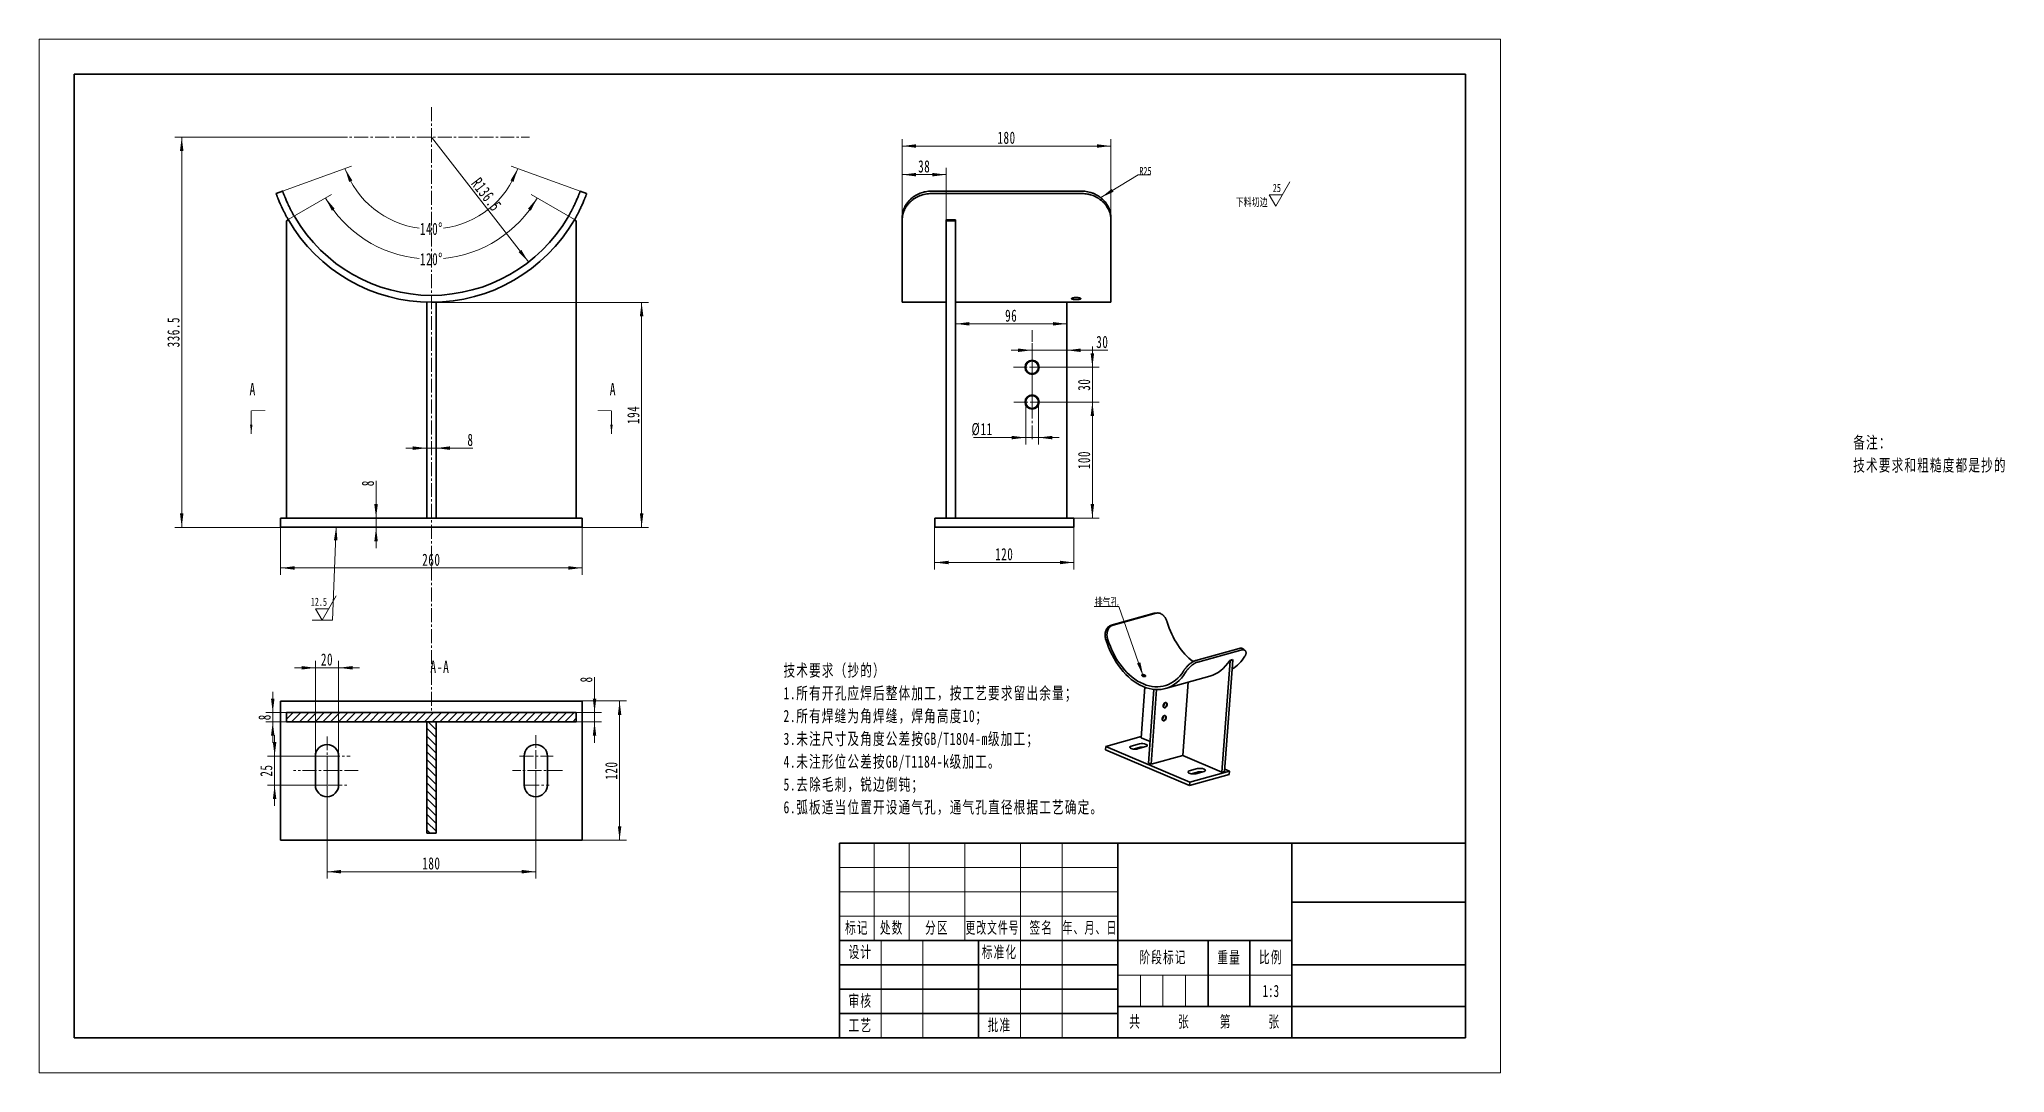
# Model space of a CAD drawing. Header units: millimetres. Extents: x -630 to 1065, y -446 to 446.
import ezdxf
from ezdxf.enums import TextEntityAlignment as Align

# ---------------------------------------------------------------- set-up
doc = ezdxf.new("R2010")
doc.units = ezdxf.units.MM
doc.linetypes.add('点画线', pattern=[18, 12, -2, 2, -2])
doc.layers.get('0').update_dxf_attribs({"lineweight": 35})
for name, color, linetype, lineweight in [('10', 7, 'Continuous', 18), ('中心线层', 1, '点画线', 18), ('修改图层', 1, 'Continuous', 80), ('剖面线层', 4, 'Continuous', 18), ('尺寸线层', 3, 'Continuous', 18), ('文字图层', 3, 'Continuous', 18), ('粗实线层', 7, 'Continuous', 35), ('细实线层', 7, 'Continuous', 18)]:
    doc.layers.add(name, color=color, linetype=linetype, lineweight=lineweight)
doc.styles.add('宋体', font='')
doc.styles.add('标准', font='', dxfattribs={"width": 0.667})
doc.styles.get('宋体').set_extended_font_data('宋体')
doc.styles.get('标准').set_extended_font_data('宋体')
doc.dimstyles.new('GB_尺寸', dxfattribs={"dimscale": 3, "dimtxt": 3.5, "dimasz": 4, "dimexe": 2, "dimexo": 0, "dimtad": 1, "dimdsep": 46, "dimtxsty": '标准', "dimblk": '_CAXARROW', "dimcen": 0, "dimdle": 6, "dimazin": 2, "dimtfac": 0.707107, "dimtdec": 3, "dimtmove": 2, "dimatfit": 3, "dimfxl": 1, "dimfrac": 2, "dimtolj": 1, "dimtzin": 0, "dimarcsym": 1})
doc.dimstyles.new('标准', dxfattribs={"dimscale": 3, "dimtxt": 3.5, "dimasz": 4, "dimexe": 2, "dimexo": 0, "dimtad": 1, "dimdsep": 46, "dimtxsty": '标准', "dimblk": '_CAXARROW', "dimcen": 0, "dimdle": 6, "dimazin": 2, "dimtfac": 0.707107, "dimtdec": 3, "dimtmove": 2, "dimatfit": 3, "dimfxl": 1, "dimfrac": 2, "dimtolj": 1, "dimtzin": 0, "dimarcsym": 1})

msp = doc.modelspace()

# ---------------------------------------------------------------- texts
at = {"layer": '文字图层', "char_height": 10.5, "attachment_point": 7, "line_spacing_factor": 1.12395, "style": '标准'}
for s, insert, width in [('\\T1.1;{\\W0.7;A}', (-448.746, 138.591), 9.93687), ('\\T1.1;{\\W0.7;A}', (-138.094, 138.591), 9.93687), ('\\T1.1;{\\W0.7;备注：\\P技术要求和粗糙度都是抄的}', (934.216, 71.819), 261.29866), ('\\T1.1;{\\W0.7; A-A}', (-298.316, -100.751), 44.78983), ('\\T1.1;{\\W0.7;技术要求（抄的）\\P1.所有开孔应焊后整体加工，按工艺要求留出余量；\\P2.所有焊缝为角焊缝，焊角高度10；\\P3.未注尺寸及角度公差按GB/T1804-m级加工；\\P4.未注形位公差按GB/T1184-k级加工。\\P5.去除毛刺，锐边倒钝；\\P6.弧板适当位置开设通气孔，通气孔直径根据工艺确定。\\P\\P }', (11.748, -262.741), 537.33017)]:
    msp.add_mtext(s, dxfattribs=dict(at, insert=insert, width=width))

# ---------------------------------------------------------------- blocks, each defined once
blk = doc.blocks.new('$CAXA_FRAME_13B17AC1$')
at = {"layer": '粗实线层'}
for p, q in [((-200, 138.5), (-200, -138.5)), ((200, 138.5), (-200, 138.5)), ((200, -138.5), (200, 138.5)), ((-200, -138.5), (200, -138.5))]:
    blk.add_line(p, q, dxfattribs=at)
at = {"layer": '细实线层'}
for p, q in [((210, 148.5), (-210, 148.5)), ((-210, 148.5), (-210, -148.5)), ((210, -148.5), (210, 148.5)), ((-210, -148.5), (210, -148.5))]:
    blk.add_line(p, q, dxfattribs=at)
blk = doc.blocks.new('$CAXA_TITLE_151E506F$')
at = {"layer": '粗实线层'}
for p, q in [((0, 56), (-180, 56)), ((-180, 56), (-180, 0)), ((-100, 56), (-100, 0)), ((-50, 56), (-50, 0)), ((0, 0), (0, 56)), ((0, 39), (-50, 39)), ((-50, 28), (-180, 28)), ((-140, 28), (-140, 0)), ((-74, 28), (-74, 9)), ((-62, 28), (-62, 9)), ((-100, 21), (-180, 21)), ((0, 21), (-50, 21)), ((-100, 14), (-180, 14)), ((-100, 7), (-180, 7)), ((0, 9), (-100, 9)), ((0, 0), (-180, 0))]:
    blk.add_line(p, q, dxfattribs=at)
at = {"layer": '细实线层'}
for p, q in [((-170, 56), (-170, 28)), ((-160, 56), (-160, 28)), ((-144, 56), (-144, 28)), ((-128, 56), (-128, 0)), ((-116, 56), (-116, 0)), ((-100, 49), (-180, 49)), ((-100, 42), (-180, 42)), ((-100, 35), (-180, 35)), ((-168, 28), (-168, 0)), ((-156, 28), (-156, 0)), ((-50, 18), (-100, 18)), ((-93.5, 18), (-93.5, 9)), ((-87, 18), (-87, 9)), ((-80.5, 18), (-80.5, 9))]:
    blk.add_line(p, q, dxfattribs=at)
at = {"layer": '尺寸线层', "attachment_point": 5, "line_spacing_factor": 1.369753, "style": '标准'}
for s, insert, char_height, width in [('\\T1.1;{\\W0.60886;更改文件号}', (-136, 31.5), 3.3865, 30), ('\\T1.1;标记', (-175, 31.5), 3.386, 18), ('\\T1.1;处数', (-165, 31.5), 3.386, 18), ('\\T1.1;分区', (-152, 31.5), 3.386, 30), ('\\T1.1;签名', (-122, 31.5), 3.386, 22), ('\\T1.1;{\\W0.622239;年、月、日}', (-108, 31.5), 3.3865, 30), ('\\T1.1;设计', (-174, 24.5), 3.386, 22), ('\\T1.1;标准化', (-134, 24.5), 3.386, 22), ('\\T1.1;阶段标记', (-87, 23), 3.386, 50), ('\\T1.1;重量', (-68, 23), 3.386, 22), ('\\T1.1;比例', (-56, 23), 3.386, 22), ('\\T1.1;审核', (-174, 10.5), 3.386, 22), ('\\T1.1;工艺', (-174, 3.5), 3.386, 22), ('\\T1.1;批准', (-134, 3.5), 3.386, 22), ('\\T1.1;共', (-95, 4.5), 3.386, 8), ('\\T1.1;张', (-81, 4.5), 3.386, 8), ('\\T1.1;第', (-69, 4.5), 3.386, 8), ('\\T1.1;张', (-55, 4.5), 3.386, 8)]:
    blk.add_mtext(s, dxfattribs=dict(at, insert=insert, char_height=char_height, width=width))
at = {"layer": '尺寸线层', "style": '标准'}
for tag, height, width, p in [('标记C', 3.54, 0.667, (-175, 52.5)), ('处数C', 3.54, 0.667, (-165, 52.5)), ('分区C', 3.54, 0.667, (-152, 52.5)), ('更改文件号C', 3.54, 0.512156, (-136, 52.5)), ('更改签名C', 3.54, 0.459969, (-122, 52.5)), ('更改日期C', 3.54, 0.62723, (-108, 52.5)), ('标记B', 3.54, 0.667, (-175, 45.5)), ('处数B', 3.54, 0.667, (-165, 45.5)), ('分区B', 3.54, 0.667, (-152, 45.5)), ('更改文件号B', 3.54, 0.512156, (-136, 45.5)), ('更改签名B', 3.54, 0.459969, (-122, 45.5)), ('更改日期B', 3.54, 0.62723, (-108, 45.5)), ('材料名称', 5.05, 0.667, (-75, 42)), ('单位名称', 5.05, 0.667, (-25, 47.5)), ('标记A', 3.54, 0.667, (-175, 38.5)), ('处数A', 3.54, 0.667, (-165, 38.5)), ('分区A', 3.54, 0.667, (-152, 38.5)), ('更改文件号A', 3.54, 0.512156, (-136, 38.5)), ('更改签名A', 3.54, 0.459969, (-122, 38.5)), ('更改日期A', 3.54, 0.62723, (-108, 38.5)), ('图纸名称', 5.05, 0.667, (-25, 30)), ('设计', 3.54, 0.667, (-162, 24.5)), ('设计日期', 3.54, 0.667, (-148, 24.5)), ('标准化', 3.54, 0.667, (-122, 24.5)), ('标准化日期', 3.54, 0.569556, (-108, 24.5)), ('图纸编号', 5.05, 0.667, (-25, 15)), ('审核', 3.54, 0.667, (-162, 10.5)), ('审核日期', 3.54, 0.667, (-148, 10.5)), ('阶段标记S', 3.54, 0.229984, (-96.75, 13.5)), ('阶段标记A', 3.54, 0.229984, (-90.25, 13.5)), ('阶段标记B', 3.54, 0.229984, (-83.75, 13.5)), ('阶段标记C', 3.54, 0.229984, (-77.25, 13.5)), ('重量', 3.54, 0.667, (-68, 13.5)), ('图纸比例', 3.54, 0.524733, (-56, 13.5)), ('工艺', 3.54, 0.667, (-162, 3.5)), ('工艺日期', 3.54, 0.667, (-148, 3.5)), ('批准', 3.54, 0.667, (-122, 3.5)), ('批准日期', 3.54, 0.667, (-108, 3.5)), ('页数', 3.54, 0.667, (-88, 4.5)), ('页码', 3.54, 0.667, (-62, 4.5)), ('投影符号', 3.54, 0.667, (-25, 4.5))]:
    blk.add_attdef(tag, text='', height=height, dxfattribs=dict(at, width=width)).set_placement(p, align=Align.MIDDLE_CENTER)
blk = doc.blocks.new('*X4')
at = {"layer": '10', "linetype": 'Continuous', "lineweight": 18}
blk.add_hatch(color=0, dxfattribs=at).paths.add_polyline_path([(-32.9, -19.8), (-23.5, -12.3), (-21.9, -14.8)], flags=0)
at = {"layer": '10', "color": 0, "linetype": 'Continuous', "lineweight": 18}
for p, q in [((-32.9, -19.8), (-0.6, 0)), ((-0.6, 0), (0, 0)), ((0, 0), (0, 0))]:
    blk.add_line(p, q, dxfattribs=at)
blk = doc.blocks.new('LABLE3D_1')
at = {"layer": '修改图层', "insert": (0.1855, -0.209036), "char_height": 3.5, "width": 9.8547486, "attachment_point": 7, "line_spacing_factor": 1.12395, "style": '宋体'}
blk.add_mtext('{\\W0.7;R25}', dxfattribs=at)
blk = doc.blocks.new('*X6')
at = {"layer": '10', "linetype": 'Continuous', "lineweight": 18}
blk.add_hatch(color=0, dxfattribs=at).paths.add_polyline_path([(21.6, -59.9), (16.2, -49), (19.1, -48)], flags=0)
at = {"layer": '10', "color": 0, "linetype": 'Continuous', "lineweight": 18}
for p, q in [((0.6, 0), (0, 0)), ((0, 0), (0, 0)), ((21.6, -59.9), (0.6, 0))]:
    blk.add_line(p, q, dxfattribs=at)
blk = doc.blocks.new('LABLE3D_3')
at = {"layer": '修改图层', "insert": (-10.167571, -0.209036), "char_height": 3.5, "width": 20.44860335, "attachment_point": 7, "line_spacing_factor": 1.12395, "style": '宋体'}
blk.add_mtext('{\\W0.7;排气孔}', dxfattribs=at)
blk = doc.blocks.new('ASSORTED_DRAFT1')
at = {"layer": '修改图层'}
blk.add_hatch(color=256, dxfattribs=at).paths.add_polyline_path([(252.47192, 273.527319), (251.94531, 277.527317), (252.99853, 277.527321)], flags=0)
blk = doc.blocks.new('ASSORTED_DRAFT2')
at = {"layer": '修改图层'}
blk.add_hatch(color=256, dxfattribs=at).paths.add_polyline_path([(97.146049, 273.527319), (96.619439, 277.527317), (97.672659, 277.527321)], flags=0)
blk = doc.blocks.new('*X10')
at = {"layer": '尺寸线层', "linetype": 'Continuous'}
for points in [[(-366.4, 334.1), (-360.1, 323.8), (-362.8, 322.5)], [(-217.4, 334.1), (-223.7, 323.8), (-221.1, 322.5)]]:
    blk.add_hatch(color=0, dxfattribs=at).paths.add_polyline_path(points, flags=0)
at = {"layer": '尺寸线层', "color": 0, "linetype": 'Continuous'}
for p, q in [((-420.2, 314.5), (-360.7, 336.2)), ((-163.6, 314.5), (-223.1, 336.2))]:
    blk.add_line(p, q, dxfattribs=at)
for start, end in [(200, 262.421), (277.579, 340)]:
    blk.add_arc((-291.9, 361.2), 79.3, start, end, dxfattribs=at)
at = {"layer": '尺寸线层', "color": 0, "insert": (-291.9, 282), "char_height": 10.5, "width": 38.061, "attachment_point": 5, "line_spacing_factor": 1.15057, "style": '标准'}
blk.add_mtext('\\T1.1;140%%D', dxfattribs=at)
blk = doc.blocks.new('_CAXARROW')
blk.add_hatch(color=0).paths.add_polyline_path([(0, 0), (-1, 0.125), (-1, -0.125)], flags=0)
blk = doc.blocks.new('*X11')
at = {"layer": '尺寸线层', "linetype": 'Continuous'}
for points in [[(-383.1, 308.6), (-375.3, 299.4), (-377.7, 297.7)], [(-200.7, 308.6), (-208.6, 299.4), (-206.1, 297.7)]]:
    blk.add_hatch(color=0, dxfattribs=at).paths.add_polyline_path(points, flags=0)
at = {"layer": '尺寸线层', "color": 0, "linetype": 'Continuous'}
for p, q in [((-415.3, 290), (-377.9, 311.6)), ((-168.5, 290), (-205.9, 311.6))]:
    blk.add_line(p, q, dxfattribs=at)
for start, end in [(210, 264.3024), (275.6976, 330)]:
    blk.add_arc((-291.9, 361.2), 105.3, start, end, dxfattribs=at)
at = {"layer": '尺寸线层', "color": 0, "insert": (-291.9, 255.9), "char_height": 10.5, "width": 38.061, "attachment_point": 5, "line_spacing_factor": 1.15057, "style": '标准'}
blk.add_mtext('\\T1.1;120%%D', dxfattribs=at)
blk = doc.blocks.new('*X12')
at = {"layer": '尺寸线层', "linetype": 'Continuous'}
for points in [[(-507.2, 361.2), (-505.7, 349.2), (-508.7, 349.2)], [(-507.2, 24.7), (-505.7, 36.7), (-508.7, 36.7)]]:
    blk.add_hatch(color=0, dxfattribs=at).paths.add_polyline_path(points, flags=0)
at = {"layer": '尺寸线层', "color": 0, "linetype": 'Continuous'}
for p, q in [((-364.3, 361.2), (-513.2, 361.2)), ((-507.2, 361.2), (-507.2, 24.7)), ((-421.9, 24.7), (-513.2, 24.7))]:
    blk.add_line(p, q, dxfattribs=at)
at = {"layer": '尺寸线层', "color": 0, "insert": (-514.3, 193), "char_height": 10.5, "width": 51.662, "attachment_point": 5, "rotation": 90, "line_spacing_factor": 1.15057, "style": '标准'}
blk.add_mtext('\\T1.1;336.5', dxfattribs=at)
blk = doc.blocks.new('*X13')
at = {"layer": '尺寸线层', "linetype": 'Continuous'}
for points in [[(-295.9, 93), (-307.9, 94.5), (-307.9, 91.5)], [(-287.9, 93), (-275.9, 94.5), (-275.9, 91.5)]]:
    blk.add_hatch(color=0, dxfattribs=at).paths.add_polyline_path(points, flags=0)
at = {"layer": '尺寸线层', "color": 0, "linetype": 'Continuous'}
for p, q in [((-287.9, 125.8), (-287.9, 87)), ((-313.9, 93), (-256.2, 93)), ((-295.9, 99.6), (-295.9, 87))]:
    blk.add_line(p, q, dxfattribs=at)
at = {"layer": '尺寸线层', "color": 0, "insert": (-258.2, 100.1), "char_height": 10.5, "width": 21, "attachment_point": 5, "line_spacing_factor": 1.15057, "style": '标准'}
blk.add_mtext('\\T1.1;8', dxfattribs=at)
blk = doc.blocks.new('*X14')
at = {"layer": '尺寸线层', "linetype": 'Continuous'}
for points in [[(-339.6, 32.7), (-338.1, 44.7), (-341.1, 44.7)], [(-339.6, 24.7), (-338.1, 12.7), (-341.1, 12.7)]]:
    blk.add_hatch(color=0, dxfattribs=at).paths.add_polyline_path(points, flags=0)
at = {"layer": '尺寸线层', "color": 0, "linetype": 'Continuous'}
for p, q in [((-339.6, 64.8), (-339.6, 6.7)), ((-348.3, 32.7), (-333.6, 32.7)), ((-291.9, 24.7), (-345.6, 24.7))]:
    blk.add_line(p, q, dxfattribs=at)
at = {"layer": '尺寸线层', "color": 0, "insert": (-346.6, 62.8), "char_height": 10.5, "width": 21, "attachment_point": 5, "rotation": 90, "line_spacing_factor": 1.15057, "style": '标准'}
blk.add_mtext('\\T1.1;8', dxfattribs=at)
blk = doc.blocks.new('*X15')
at = {"layer": '尺寸线层', "linetype": 'Continuous'}
for points in [[(-110.6, 218.7), (-112.1, 206.7), (-109.1, 206.7)], [(-110.6, 24.7), (-112.1, 36.7), (-109.1, 36.7)]]:
    blk.add_hatch(color=0, dxfattribs=at).paths.add_polyline_path(points, flags=0)
at = {"layer": '尺寸线层', "color": 0, "linetype": 'Continuous'}
for p, q in [((-291.9, 218.7), (-104.6, 218.7)), ((-110.6, 24.7), (-110.6, 218.7)), ((-177, 24.7), (-104.6, 24.7))]:
    blk.add_line(p, q, dxfattribs=at)
at = {"layer": '尺寸线层', "color": 0, "insert": (-117.7, 121.7), "char_height": 10.5, "width": 29.078, "attachment_point": 5, "rotation": 90, "line_spacing_factor": 1.15057, "style": '标准'}
blk.add_mtext('\\T1.1;194', dxfattribs=at)
blk = doc.blocks.new('*X16')
at = {"layer": '尺寸线层', "linetype": 'Continuous'}
for points in [[(160.1, 200.2), (172.1, 201.7), (172.1, 198.7)], [(256.1, 200.2), (244.1, 201.7), (244.1, 198.7)]]:
    blk.add_hatch(color=0, dxfattribs=at).paths.add_polyline_path(points, flags=0)
at = {"layer": '尺寸线层', "color": 0, "linetype": 'Continuous'}
for p, q in [((160.1, 192.4), (160.1, 206.2)), ((256.1, 218.8), (256.1, 194.2)), ((160.1, 200.2), (256.1, 200.2))]:
    blk.add_line(p, q, dxfattribs=at)
at = {"layer": '尺寸线层', "color": 0, "insert": (208.1, 207.2), "char_height": 10.5, "width": 21, "attachment_point": 5, "line_spacing_factor": 1.15057, "style": '标准'}
blk.add_mtext('\\T1.1;96', dxfattribs=at)
blk = doc.blocks.new('*X17')
at = {"layer": '尺寸线层', "linetype": 'Continuous'}
for points in [[(278.1, 162.7), (279.6, 174.7), (276.6, 174.7)], [(278.1, 132.7), (279.6, 120.7), (276.6, 120.7)]]:
    blk.add_hatch(color=0, dxfattribs=at).paths.add_polyline_path(points, flags=0)
at = {"layer": '尺寸线层', "color": 0, "linetype": 'Continuous'}
for p, q in [((278.1, 180.7), (278.1, 114.7)), ((226.1, 162.7), (284.1, 162.7)), ((226.1, 132.7), (284.1, 132.7))]:
    blk.add_line(p, q, dxfattribs=at)
at = {"layer": '尺寸线层', "color": 0, "insert": (271, 147.7), "char_height": 10.5, "width": 21, "attachment_point": 5, "rotation": 90, "line_spacing_factor": 1.15057, "style": '标准'}
blk.add_mtext('\\T1.1;30', dxfattribs=at)
blk = doc.blocks.new('*X18')
at = {"layer": '尺寸线层', "linetype": 'Continuous'}
for points in [[(226.1, 177.4), (214.1, 178.9), (214.1, 175.9)], [(256.1, 177.4), (268.1, 178.9), (268.1, 175.9)]]:
    blk.add_hatch(color=0, dxfattribs=at).paths.add_polyline_path(points, flags=0)
at = {"layer": '尺寸线层', "color": 0, "linetype": 'Continuous'}
for p, q in [((256.1, 218.8), (256.1, 171.4)), ((208.1, 177.4), (291.5, 177.4)), ((226.1, 162.7), (226.1, 183.4))]:
    blk.add_line(p, q, dxfattribs=at)
at = {"layer": '尺寸线层', "color": 0, "insert": (286.7, 184.5), "char_height": 10.5, "width": 21, "attachment_point": 5, "line_spacing_factor": 1.15057, "style": '标准'}
blk.add_mtext('\\T1.1;30', dxfattribs=at)
blk = doc.blocks.new('*X19')
at = {"layer": '尺寸线层', "linetype": 'Continuous'}
for points in [[(278.1, 132.7), (279.6, 120.7), (276.6, 120.7)], [(278.1, 32.7), (279.6, 44.7), (276.6, 44.7)]]:
    blk.add_hatch(color=0, dxfattribs=at).paths.add_polyline_path(points, flags=0)
at = {"layer": '尺寸线层', "color": 0, "linetype": 'Continuous'}
for p, q in [((226.1, 132.7), (284.1, 132.7)), ((278.1, 132.7), (278.1, 32.7)), ((262.1, 32.7), (284.1, 32.7))]:
    blk.add_line(p, q, dxfattribs=at)
at = {"layer": '尺寸线层', "color": 0, "insert": (271, 82.7), "char_height": 10.5, "width": 28.765, "attachment_point": 5, "rotation": 90, "line_spacing_factor": 1.15057, "style": '标准'}
blk.add_mtext('\\T1.1;100', dxfattribs=at)
blk = doc.blocks.new('*X20')
at = {"layer": '尺寸线层', "linetype": 'Continuous'}
for points in [[(-391.9, -96.4), (-403.9, -97.9), (-403.9, -94.9)], [(-371.9, -96.4), (-359.9, -97.9), (-359.9, -94.9)]]:
    blk.add_hatch(color=0, dxfattribs=at).paths.add_polyline_path(points, flags=0)
at = {"layer": '尺寸线层', "color": 0, "linetype": 'Continuous'}
for p, q in [((-353.9, -96.4), (-409.9, -96.4)), ((-391.9, -185), (-391.9, -90.4)), ((-371.9, -177.5), (-371.9, -90.4))]:
    blk.add_line(p, q, dxfattribs=at)
at = {"layer": '尺寸线层', "color": 0, "insert": (-381.9, -89.3), "char_height": 10.5, "width": 21, "attachment_point": 5, "line_spacing_factor": 1.15057, "style": '标准'}
blk.add_mtext('\\T1.1;20', dxfattribs=at)
blk = doc.blocks.new('*X21')
at = {"layer": '尺寸线层', "linetype": 'Continuous'}
for points in [[(-427.1, -172.5), (-425.6, -160.5), (-428.6, -160.5)], [(-427.1, -197.5), (-425.6, -209.5), (-428.6, -209.5)]]:
    blk.add_hatch(color=0, dxfattribs=at).paths.add_polyline_path(points, flags=0)
at = {"layer": '尺寸线层', "color": 0, "linetype": 'Continuous'}
for p, q in [((-427.1, -154.5), (-427.1, -215.5)), ((-381.9, -172.5), (-433.1, -172.5)), ((-381.9, -197.5), (-433.1, -197.5))]:
    blk.add_line(p, q, dxfattribs=at)
at = {"layer": '尺寸线层', "color": 0, "insert": (-434.2, -185), "char_height": 10.5, "width": 21, "attachment_point": 5, "rotation": 90, "line_spacing_factor": 1.15057, "style": '标准'}
blk.add_mtext('\\T1.1;25', dxfattribs=at)
blk = doc.blocks.new('*X22')
at = {"layer": '尺寸线层', "linetype": 'Continuous'}
for points in [[(-428.7, -135), (-427.2, -123), (-430.2, -123)], [(-428.7, -143), (-427.2, -155), (-430.2, -155)]]:
    blk.add_hatch(color=0, dxfattribs=at).paths.add_polyline_path(points, flags=0)
at = {"layer": '尺寸线层', "color": 0, "linetype": 'Continuous'}
for p, q in [((-428.7, -117), (-428.7, -161)), ((-412, -135), (-434.7, -135)), ((-416.9, -143), (-434.7, -143))]:
    blk.add_line(p, q, dxfattribs=at)
at = {"layer": '尺寸线层', "color": 0, "insert": (-435.7, -139), "char_height": 10.5, "width": 21, "attachment_point": 5, "rotation": 90, "line_spacing_factor": 1.15057, "style": '标准'}
blk.add_mtext('\\T1.1;8', dxfattribs=at)
blk = doc.blocks.new('*X23')
at = {"layer": '尺寸线层', "linetype": 'Continuous'}
for points in [[(-151.2, -135), (-149.7, -123), (-152.7, -123)], [(-151.2, -143), (-149.7, -155), (-152.7, -155)]]:
    blk.add_hatch(color=0, dxfattribs=at).paths.add_polyline_path(points, flags=0)
at = {"layer": '尺寸线层', "color": 0, "linetype": 'Continuous'}
for p, q in [((-151.2, -104.4), (-151.2, -161)), ((-182.4, -135), (-145.2, -135)), ((-166.9, -143), (-145.2, -143))]:
    blk.add_line(p, q, dxfattribs=at)
at = {"layer": '尺寸线层', "color": 0, "insert": (-158.3, -106.4), "char_height": 10.5, "width": 21, "attachment_point": 5, "rotation": 90, "line_spacing_factor": 1.15057, "style": '标准'}
blk.add_mtext('\\T1.1;8', dxfattribs=at)
blk = doc.blocks.new('*X24')
at = {"layer": '尺寸线层', "linetype": 'Continuous'}
for points in [[(-129.6, -125), (-128.1, -137), (-131.1, -137)], [(-129.6, -245), (-128.1, -233), (-131.1, -233)]]:
    blk.add_hatch(color=0, dxfattribs=at).paths.add_polyline_path(points, flags=0)
at = {"layer": '尺寸线层', "color": 0, "linetype": 'Continuous'}
for p, q in [((-191.2, -125), (-123.6, -125)), ((-129.6, -125), (-129.6, -245)), ((-161.9, -245), (-123.6, -245))]:
    blk.add_line(p, q, dxfattribs=at)
at = {"layer": '尺寸线层', "color": 0, "insert": (-136.7, -185), "char_height": 10.5, "width": 28.765, "attachment_point": 5, "rotation": 90, "line_spacing_factor": 1.15057, "style": '标准'}
blk.add_mtext('\\T1.1;120', dxfattribs=at)
blk = doc.blocks.new('*X25')
at = {"layer": '尺寸线层', "linetype": 'Continuous'}
for points in [[(-381.9, -272.2), (-369.9, -270.7), (-369.9, -273.7)], [(-201.9, -272.2), (-213.9, -270.7), (-213.9, -273.7)]]:
    blk.add_hatch(color=0, dxfattribs=at).paths.add_polyline_path(points, flags=0)
at = {"layer": '尺寸线层', "color": 0, "linetype": 'Continuous'}
for p, q in [((-381.9, -172.5), (-381.9, -278.2)), ((-201.9, -197.5), (-201.9, -278.2)), ((-381.9, -272.2), (-201.9, -272.2))]:
    blk.add_line(p, q, dxfattribs=at)
at = {"layer": '尺寸线层', "color": 0, "insert": (-291.9, -265.1), "char_height": 10.5, "width": 28.765, "attachment_point": 5, "line_spacing_factor": 1.15057, "style": '标准'}
blk.add_mtext('\\T1.1;180', dxfattribs=at)
blk = doc.blocks.new('*X26')
at = {"layer": '尺寸线层', "linetype": 'Continuous'}
for points in [[(-421.9, -10.3), (-409.9, -8.8), (-409.9, -11.8)], [(-161.9, -10.3), (-173.9, -8.8), (-173.9, -11.8)]]:
    blk.add_hatch(color=0, dxfattribs=at).paths.add_polyline_path(points, flags=0)
at = {"layer": '尺寸线层', "color": 0, "linetype": 'Continuous'}
for p, q in [((-421.9, 28.7), (-421.9, -16.3)), ((-161.9, 28.7), (-161.9, -16.3)), ((-421.9, -10.3), (-161.9, -10.3))]:
    blk.add_line(p, q, dxfattribs=at)
at = {"layer": '尺寸线层', "color": 0, "insert": (-291.9, -3.3), "char_height": 10.5, "width": 30.017, "attachment_point": 5, "line_spacing_factor": 1.15057, "style": '标准'}
blk.add_mtext('\\T1.1;260', dxfattribs=at)
blk = doc.blocks.new('*X27')
at = {"layer": '尺寸线层', "linetype": 'Continuous'}
for points in [[(220.6, 102.1), (208.6, 103.6), (208.6, 100.6)], [(231.6, 102.1), (243.6, 103.6), (243.6, 100.6)]]:
    blk.add_hatch(color=0, dxfattribs=at).paths.add_polyline_path(points, flags=0)
at = {"layer": '尺寸线层', "color": 0, "linetype": 'Continuous'}
for p, q in [((220.6, 132.7), (220.6, 96.1)), ((231.6, 132.7), (231.6, 96.1)), ((175.6, 102.1), (249.6, 102.1))]:
    blk.add_line(p, q, dxfattribs=at)
at = {"layer": '尺寸线层', "color": 0, "insert": (183, 109.2), "char_height": 10.5, "width": 29.626, "attachment_point": 5, "line_spacing_factor": 1.15057, "style": '标准'}
blk.add_mtext('\\T1.1;{\\C3;%%C11 }', dxfattribs=at)
blk = doc.blocks.new('*X28')
at = {"layer": '尺寸线层', "linetype": 'Continuous'}
for points in [[(142.1, -5.6), (154.1, -4.1), (154.1, -7.1)], [(262.1, -5.6), (250.1, -4.1), (250.1, -7.1)]]:
    blk.add_hatch(color=0, dxfattribs=at).paths.add_polyline_path(points, flags=0)
at = {"layer": '尺寸线层', "color": 0, "linetype": 'Continuous'}
for p, q in [((142.1, 28.7), (142.1, -11.6)), ((262.1, 28.7), (262.1, -11.6)), ((142.1, -5.6), (262.1, -5.6))]:
    blk.add_line(p, q, dxfattribs=at)
at = {"layer": '尺寸线层', "color": 0, "insert": (202.1, 1.5), "char_height": 10.5, "width": 28.765, "attachment_point": 5, "line_spacing_factor": 1.15057, "style": '标准'}
blk.add_mtext('\\T1.1;120', dxfattribs=at)
blk = doc.blocks.new('*X29')
at = {"layer": '10', "linetype": 'Continuous', "lineweight": 18}
blk.add_hatch(color=0, dxfattribs=at).paths.add_polyline_path([(3.9, 80.8), (4.9, 68.8), (1.9, 68.9)], flags=0)
at = {"layer": '10', "color": 0, "linetype": 'Continuous', "lineweight": 18}
for p, q in [((3.9, 80.8), (0.6, 0)), ((0.6, 0), (0, 0)), ((0, 0), (0, 0))]:
    blk.add_line(p, q, dxfattribs=at)
blk = doc.blocks.new('GROUPED_GEOM1')
at = {"layer": '10', "color": 3, "lineweight": 18}
for p, q in [((127.65524, 193.254836), (133.714235, 203.749324)), ((124.823041, 198.160348), (130.487438, 198.160348)), ((127.65524, 193.254836), (124.823041, 198.160348)), ((123.45524, 193.254836), (131.85524, 193.254836)), ((131.85524, 193.254836), (131.85524, 193.254836))]:
    blk.add_line(p, q, dxfattribs=at)
at = {"layer": '10', "color": 4, "linetype": 'Continuous', "lineweight": 13, "insert": (122.81551, 199.351312), "char_height": 3.5, "width": 12.78379888, "attachment_point": 7, "line_spacing_factor": 1.12395, "style": '宋体'}
blk.add_mtext('{\\W0.7;12.5}', dxfattribs=at)
blk = doc.blocks.new('GROUPED_GEOM2')
at = {"layer": '10', "color": 3, "lineweight": 18}
for p, q in [((538.879774, 371.648701), (544.938769, 382.14319)), ((538.879774, 371.648701), (536.047575, 376.554213)), ((536.047575, 376.554213), (541.711972, 376.554213))]:
    blk.add_line(p, q, dxfattribs=at)
at = {"layer": '10', "color": 4, "linetype": 'Continuous', "lineweight": 13, "char_height": 3.5, "attachment_point": 7, "line_spacing_factor": 1.12395, "style": '宋体'}
for s, insert, width in [('{\\W0.7;下料切边}', (521.644512, 371.283779), 27.29217877), ('{\\W0.7;25}', (537.607734, 377.745178), 6.21396648)]:
    blk.add_mtext(s, dxfattribs=dict(at, insert=insert, width=width))
blk = doc.blocks.new('*X32')
at = {"layer": '尺寸线层', "linetype": 'Continuous'}
for points in [[(114.1, 353.5), (126.1, 355), (126.1, 352)], [(294.1, 353.5), (282.1, 355), (282.1, 352)]]:
    blk.add_hatch(color=0, dxfattribs=at).paths.add_polyline_path(points, flags=0)
at = {"layer": '尺寸线层', "color": 0, "linetype": 'Continuous'}
for p, q in [((114.1, 289.8), (114.1, 359.5)), ((294.1, 289.8), (294.1, 359.5)), ((114.1, 353.5), (294.1, 353.5))]:
    blk.add_line(p, q, dxfattribs=at)
at = {"layer": '尺寸线层', "color": 0, "insert": (204.1, 360.6), "char_height": 10.5, "width": 28.765, "attachment_point": 5, "line_spacing_factor": 1.15057, "style": '标准'}
blk.add_mtext('\\T1.1;180', dxfattribs=at)
blk = doc.blocks.new('*X33')
at = {"layer": '尺寸线层', "linetype": 'Continuous'}
for points in [[(114.1, 328.8), (126.1, 327.3), (126.1, 330.3)], [(152.1, 328.8), (140.1, 327.3), (140.1, 330.3)]]:
    blk.add_hatch(color=0, dxfattribs=at).paths.add_polyline_path(points, flags=0)
at = {"layer": '尺寸线层', "color": 0, "linetype": 'Continuous'}
for p, q in [((114.1, 289.8), (114.1, 334.8)), ((152.1, 328.8), (114.1, 328.8)), ((152.1, 289.1), (152.1, 334.8))]:
    blk.add_line(p, q, dxfattribs=at)
at = {"layer": '尺寸线层', "color": 0, "insert": (133.1, 335.9), "char_height": 10.5, "width": 21, "attachment_point": 5, "line_spacing_factor": 1.15057, "style": '标准'}
blk.add_mtext('\\T1.1;38', dxfattribs=at)
blk = doc.blocks.new('*X34')
at = {"layer": '尺寸线层', "linetype": 'Continuous'}
blk.add_hatch(color=0, dxfattribs=at).paths.add_polyline_path([(-208.1, 253.5), (-216.7, 262), (-214.3, 263.9)], flags=0)
at = {"layer": '尺寸线层', "color": 0, "linetype": 'Continuous'}
blk.add_line((-208.1, 253.5), (-291.9, 361.2), dxfattribs=at)
at = {"layer": '尺寸线层', "color": 0, "linetype": 'Continuous', "insert": (-244.4, 311.7), "char_height": 10.5, "width": 63.227, "attachment_point": 5, "rotation": 307.8699, "line_spacing_factor": 1.15057, "style": '标准'}
blk.add_mtext('\\T1.1;R136.5', dxfattribs=at)

# ---------------------------------------------------------------- dimensions: what is measured, and where the dimension line sits
at = {"layer": '尺寸线层'}
for base, p1, p2, angle, picture, middle in [((-507.228, 24.734), (-364.309, 361.234), (-421.902, 24.734), 270, '*X12', (-514.294, 192.984)), ((-110.567, 218.734), (-176.988, 24.734), (-291.902, 218.734), 90, '*X15', (-117.663, 121.734)), ((256.117, 177.434), (226.117, 162.734), (256.117, 218.79), 0, '*X18', (286.743, 184.5)), ((278.076, 132.734), (226.117, 162.734), (226.117, 132.734), 270, '*X17', (271.01, 147.734)), ((278.096, 32.734), (226.117, 132.734), (262.117, 32.734), 270, '*X19', (271, 82.734)), ((-339.579, 24.734), (-348.274, 32.734), (-291.902, 24.734), 270, '*X14', (-346.646, 62.793)), ((-151.189, -143.033), (-182.379, -135.033), (-166.902, -143.033), 270, '*X23', (-158.256, -106.38)), ((-428.657, -143.033), (-412.043, -135.033), (-416.902, -143.033), 270, '*X22', (-435.723, -139.033)), ((-129.571, -245.033), (-191.207, -125.033), (-161.902, -245.033), 270, '*X24', (-136.667, -185.033)), ((-427.147, -197.533), (-381.902, -172.533), (-381.902, -197.533), 270, '*X21', (-434.213, -185.033))]:
    dim = msp.add_linear_dim(base=base, p1=p1, p2=p2, angle=angle, dimstyle='标准', override={"dimsah": 1, "dimtzin": 0}, dxfattribs=at)
    dim.commit()
    dim.dimension.update_dxf_attribs({"geometry": picture, "text_midpoint": middle, "dimtype": 160})
dim = msp.add_radius_dim(center=(-291.902, 361.234), mpoint=(-208.109, 253.48), dimstyle='GB_尺寸', override={"dimpost": 'R<>', "dimsah": 1, "dimtfill": 1, "dimtzin": 0}, dxfattribs=at)
dim.commit()
dim.dimension.update_dxf_attribs({"geometry": '*X34', "text_midpoint": (-250.005, 307.357)})
dim = msp.add_linear_dim(base=(294.117, 353.522), p1=(114.117, 289.76), p2=(294.117, 289.76), angle=180, dimstyle='GB_尺寸', override={"dimsah": 1, "dimtfill": 1, "dimtzin": 0}, dxfattribs=at)
dim.commit()
dim.dimension.update_dxf_attribs({"geometry": '*X32', "text_midpoint": (204.117, 360.618)})
dim = msp.add_linear_dim(base=(114.117, 328.788), p1=(152.117, 289.065), p2=(114.117, 289.76), dimstyle='GB_尺寸', override={"dimsah": 1, "dimtfill": 1, "dimtzin": 0}, dxfattribs=at)
dim.commit()
dim.dimension.update_dxf_attribs({"geometry": '*X33', "text_midpoint": (133.117, 335.854)})
for base, line1, line2, picture, middle in [((-291.902, 281.981), ((-425.808, 312.496), (-420.17, 314.548)), ((-163.634, 314.548), (-157.996, 312.496)), '*X10', (-291.902, 281.981)), ((-291.90199, 255.94525), ((-415.31061, 289.98384), (-416.90199, 289.06505)), ((-166.90199, 289.06505), (-168.49337, 289.98384)), '*X11', (-291.90199, 255.94525))]:
    dim = msp.add_angular_dim_2l(base=base, line1=line1, line2=line2, dimstyle='标准', override={"dimtad": 0, "dimtih": 1, "dimtoh": 1, "dimsah": 1, "dimtzin": 0}, dxfattribs=at)
    dim.commit()
    dim.dimension.update_dxf_attribs({"geometry": picture, "text_midpoint": middle, "dimtype": 162})
for base, p1, p2, picture, middle in [((256.117, 200.184), (160.117, 192.413), (256.117, 218.79), '*X16', (208.117, 207.25)), ((-287.902, 92.996), (-295.902, 99.643), (-287.902, 125.762), '*X13', (-258.196, 100.062)), ((-161.902, -10.325), (-421.902, 28.734), (-161.902, 28.734), '*X26', (-291.902, -3.259)), ((262.117, -5.637), (142.117, 28.734), (262.117, 28.734), '*X28', (202.117, 1.459)), ((-391.902, -96.356), (-371.902, -177.534), (-391.902, -185.033), '*X20', (-381.902, -89.29)), ((-201.902, -272.194), (-381.902, -172.533), (-201.902, -197.533), '*X25', (-291.902, -265.099))]:
    dim = msp.add_linear_dim(base=base, p1=p1, p2=p2, dimstyle='标准', override={"dimsah": 1, "dimtzin": 0}, dxfattribs=at)
    dim.commit()
    dim.dimension.update_dxf_attribs({"geometry": picture, "text_midpoint": middle, "dimtype": 160})
at = {"layer": '尺寸线层', "color": 2}
dim = msp.add_linear_dim(base=(231.617, 102.087), p1=(220.617, 132.734), p2=(231.617, 132.734), text='{\\C3;%%C<> }', dimstyle='标准', override={"dimsah": 1, "dimtfac": 1}, dxfattribs=at)
dim.commit()
dim.dimension.update_dxf_attribs({"geometry": '*X27', "text_midpoint": (183.043, 109.212), "dimtype": 160})

# ---------------------------------------------------------------- hatches: boundary and pattern name
at = {"layer": '剖面线层'}
h = msp.add_hatch(dxfattribs=at)
h.set_pattern_fill('ANSI31', color=256, style=0, pattern_type=0)
h.set_pattern_definition([(45, (0, 0), (-3.367596, 3.367596), [])])
h.paths.add_polyline_path([(-416.902, -135.033), (-166.902, -135.033), (-166.902, -143.033), (-416.902, -143.033)], flags=0)
h = msp.add_hatch(dxfattribs=at)
h.set_pattern_fill('ANSI31', color=256, style=0, pattern_type=0)
h.set_pattern_definition([(134.9544, (0, 0), (-3.370277, -3.364913), [])])
h.paths.add_polyline_path([(-287.902, -143.033), (-287.902, -239.033), (-295.902, -239.033), (-295.902, -143.033)], flags=0)

# ---------------------------------------------------------------- linework, layer by layer
at = {"layer": '10', "color": 3, "linetype": 'Continuous', "lineweight": 18}
for p, q in [((318.235, 328.788), (328.238, 328.788)), ((-447.228, 105.279), (-447.228, 125.279)), ((-136.576, 105.279), (-136.576, 125.279)), ((300.374, -43.61), (279.668, -43.61))]:
    msp.add_line(p, q, dxfattribs=at)
at = {"layer": '10', "color": 3, "lineweight": 18}
for p, q in [((321.235, 328.788), (321.235, 328.788)), ((297.374, -43.61), (297.374, -43.61))]:
    msp.add_line(p, q, dxfattribs=at)
at = {"layer": '10', "color": 3, "linetype": 'Continuous', "lineweight": 35}
for points in [[(-447.228, 125.279, 0.72, 0.72, 0), (-435.228, 125.279, 0.72, 0.72, 0)], [(-136.576, 125.279, 0.72, 0.72, 0), (-148.576, 125.279, 0.72, 0.72, 0)]]:
    msp.add_lwpolyline(points, format="xyseb", dxfattribs=at)
at = {"layer": '中心线层'}
for p, q in [((-291.902, 386.877), (-291.902, -135.353)), ((-376.402, 361.234), (-207.402, 361.234)), ((226.117, 130.634), (226.117, 194.834)), ((210.017, 162.734), (240.217, 162.734)), ((226.117, 100.634), (226.117, 164.834)), ((210.417, 132.734), (236.867, 132.734)), ((-381.902, -221.533), (-381.902, -154.533)), ((-201.902, -183.533), (-201.902, -154.533)), ((-201.902, -215.533), (-201.902, -161.533)), ((-354.902, -185.033), (-410.902, -185.033)), ((-400.902, -172.533), (-361.902, -172.533)), ((-178.902, -185.033), (-221.902, -185.033)), ((-215.902, -172.533), (-186.902, -172.533)), ((-398.902, -197.533), (-363.902, -197.533)), ((-381.902, -215.533), (-381.902, -186.533)), ((-210.902, -197.533), (-190.402, -197.533))]:
    msp.add_line(p, q, dxfattribs=at)
at = {"layer": '粗实线层'}
for p, q in [((-425.808, 312.496), (-420.17, 314.548)), ((-163.634, 314.548), (-157.996, 312.496)), ((269.117, 314.548), (139.117, 314.548)), ((269.117, 312.496), (139.117, 312.496)), ((-415.311, 289.984), (-416.902, 289.065)), ((-416.902, 289.065), (-416.902, 32.734)), ((-166.902, 289.065), (-168.493, 289.984)), ((-166.902, 32.734), (-166.902, 289.065)), ((114.117, 289.76), (114.117, 291.845)), ((114.117, 218.734), (114.117, 289.76)), ((152.117, 289.984), (152.117, 289.065)), ((160.117, 289.984), (152.117, 289.984)), ((160.117, 289.065), (152.117, 289.065)), ((152.117, 289.065), (152.117, 32.734)), ((160.117, 289.984), (160.117, 289.065)), ((160.117, 289.065), (160.117, 32.734)), ((294.117, 291.845), (294.117, 289.76)), ((294.117, 218.734), (294.117, 289.76)), ((-295.902, 218.79), (-295.902, 32.734)), ((-287.902, 218.79), (-287.902, 32.734)), ((114.117, 218.734), (152.119, 218.734)), ((256.117, 218.79), (160.117, 218.79)), ((256.114, 218.734), (294.117, 218.734)), ((256.117, 218.79), (256.117, 32.734)), ((-421.902, 32.734), (-421.902, 24.734)), ((-421.902, 32.734), (-161.902, 32.734)), ((-421.902, 24.734), (-161.902, 24.734)), ((-161.902, 32.734), (-161.902, 24.734)), ((142.117, 32.734), (142.117, 24.734)), ((142.117, 32.734), (262.117, 32.734)), ((142.117, 24.734), (262.117, 24.734)), ((262.117, 32.734), (262.117, 24.734)), ((294.366, -59.694), (331.517, -49.425)), ((295.993, -59.595), (333.145, -49.326)), ((334.264, -49.139), (332.637, -49.238)), ((367.433, -89.998), (404.585, -79.73)), ((368.946, -91.433), (406.097, -81.165)), ((409.913, -81.649), (408.4, -80.214)), ((389.809, -186.339), (396.962, -90.526)), ((392.095, -185.707), (399.248, -89.894)), ((396.544, -89.994), (398.831, -89.362)), ((396.962, -90.526), (396.544, -89.994)), ((396.962, -90.526), (399.248, -89.894)), ((399.248, -89.894), (398.831, -89.362)), ((323.438, -113.199), (320.189, -156.71)), ((331.197, -115.049), (326.45, -178.633)), ((333.485, -115.193), (328.678, -179.582)), ((341.056, -114.261), (379.351, -103.677)), ((360.832, -108.795), (356.113, -171.999)), ((-421.902, -125.033), (-421.902, -245.033)), ((-161.902, -125.033), (-421.902, -125.033)), ((-416.902, -143.033), (-416.902, -135.033)), ((-416.902, -135.033), (-166.902, -135.033)), ((-166.902, -135.033), (-166.902, -143.033)), ((-161.902, -245.033), (-161.902, -125.033)), ((-166.902, -143.033), (-416.902, -143.033)), ((-295.902, -239.033), (-295.902, -143.033)), ((-295.902, -143.033), (-287.902, -143.033)), ((-287.902, -143.033), (-287.902, -239.033)), ((289.647, -164.175), (289.424, -167.165)), ((289.424, -167.165), (361.828, -197.979)), ((320.263, -155.713), (289.647, -164.175)), ((289.647, -164.175), (362.052, -194.988)), ((318.721, -162.003), (311.576, -163.978)), ((313.27, -166.438), (318.497, -164.994)), ((317.146, -166.348), (324.29, -164.374)), ((320.189, -156.71), (327.844, -159.968)), ((-391.902, -172.533), (-391.902, -197.533)), ((-371.902, -197.533), (-371.902, -172.533)), ((-211.902, -172.533), (-211.902, -197.533)), ((-191.902, -197.533), (-191.902, -172.533)), ((328.678, -179.582), (326.45, -178.633)), ((356.113, -171.999), (328.678, -179.582)), ((356.113, -171.999), (389.809, -186.339)), ((368.847, -183.336), (361.702, -185.311)), ((362.052, -194.988), (396.345, -185.51)), ((363.396, -187.771), (368.623, -186.326)), ((367.272, -187.681), (374.416, -185.706)), ((389.809, -186.339), (392.095, -185.707)), ((396.345, -185.51), (392.24, -183.763)), ((396.345, -185.51), (396.122, -188.5)), ((361.828, -197.979), (396.122, -188.5)), ((362.052, -194.988), (361.828, -197.979)), ((-421.902, -245.033), (-161.902, -245.033)), ((-287.902, -239.033), (-295.902, -239.033))]:
    msp.add_line(p, q, dxfattribs=at)
for centre, radius in [((226.117, 162.734), 6.1), ((226.117, 162.734), 5.5), ((226.117, 132.734), 6.1), ((226.117, 132.734), 5.5)]:
    msp.add_circle(centre, radius, dxfattribs=at)
for centre, radius, start, end in [((-291.902, 361.234), 142.5, 210.104183, 329.895817), ((-291.902, 361.234), 136.5, 210.553303, 329.446697), ((-381.902, -172.533), 10, 0, 180), ((-201.902, -172.533), 10, 0, 180), ((-381.902, -197.533), 10, 180, 0), ((-201.902, -197.533), 10, 180, 0)]:
    msp.add_arc(centre, radius, start, end, dxfattribs=at)
for centre, major_axis, ratio, start_param, end_param in [((377.312, -45.103), (-14.546, 52.627), 0.671241, 1.61357432, 2.42146178), ((325.871, -59.321), (15.185, -54.94), 0.671241, 4.74732834, 6.83808678), ((325.871, -59.321), (-14.546, 52.627), 0.671241, 1.61357432, 3.6886555), ((364.166, -48.736), (-15.185, 54.94), 0.671241, 3.14156334, 3.69831246), ((377.312, -45.103), (15.185, -54.94), 0.671241, 0.17497146, 0.55490147), ((340.712, -128.549), (0.862, 2.024), 0.653853, 2.1290867, 6.28318531), ((338.818, -127.743), (-0.862, -2.024), 0.653853, 0.79714959, 2.34448215), ((338.651, -127.672), (-0.955, -2.245), 0.653853, 1.07292252, 2.06870922), ((340.712, -128.549), (0.862, 2.024), 0.653853, 0.47965238, 1.01264321), ((340.712, -128.549), (0.862, 2.024), 0.653853, 0, 0.47965238), ((339.875, -139.762), (0.862, 2.024), 0.653853, 2.1290867, 6.28318531), ((337.981, -138.956), (-0.862, -2.024), 0.653853, 0.79714959, 2.34448215), ((337.814, -138.885), (-0.955, -2.245), 0.653853, 1.07292252, 2.06870922), ((339.875, -139.762), (0.862, 2.024), 0.653853, 0.47965238, 1.01264321), ((339.875, -139.762), (0.862, 2.024), 0.653853, 0, 0.47965238), ((314.361, -165.163), (-3.989, 0.298), 0.349159, 5.51090843, 8.65250109), ((321.282, -166.179), (3.989, -0.298), 0.349159, 1.31992566, 2.36931578), ((321.505, -163.189), (-3.989, 0.298), 0.349159, 2.36931578, 5.51090843), ((364.487, -186.496), (-3.989, 0.298), 0.349159, 5.51090843, 8.65250109), ((371.408, -187.511), (3.989, -0.298), 0.349159, 1.31992566, 2.36931578), ((371.632, -184.521), (-3.989, 0.298), 0.349159, 2.36931578, 5.51090843)]:
    msp.add_ellipse(centre, major_axis=major_axis, ratio=ratio, start_param=start_param, end_param=end_param, dxfattribs=at)
for centre in [(340.879, -128.62), (340.042, -139.833)]:
    msp.add_ellipse(centre, major_axis=(0.955, 2.245), ratio=0.653853, dxfattribs=at)
for points, knots in [([(-415.181, 289.76), (-415.596, 290.476), (-416.002, 291.19), (-416.794, 292.613), (-417.181, 293.322), (-417.937, 294.735), (-418.306, 295.44), (-418.756, 296.316), (-418.891, 296.579), (-419.024, 296.842), (-419.112, 297.016), (-419.156, 297.104), (-419.375, 297.539), (-419.547, 297.884), (-420.051, 298.907), (-420.373, 299.574), (-420.991, 300.878), (-421.287, 301.515), (-421.712, 302.448), (-421.85, 302.755), (-422.054, 303.209), (-422.12, 303.36), (-422.22, 303.584), (-422.253, 303.658), (-422.318, 303.807), (-422.351, 303.88), (-422.64, 304.54), (-422.881, 305.1), (-423.334, 306.169), (-423.546, 306.677), (-423.941, 307.64), (-424.124, 308.095), (-424.337, 308.629), (-424.379, 308.734), (-424.46, 308.941), (-424.5, 309.043), (-424.617, 309.34), (-424.691, 309.529), (-424.901, 310.072), (-425.027, 310.399), (-425.25, 310.987), (-425.347, 311.246), (-425.473, 311.583), (-425.511, 311.687), (-425.555, 311.806), (-425.563, 311.829), (-425.58, 311.874), (-425.588, 311.896), (-425.612, 311.96), (-425.627, 312.001), (-425.697, 312.191), (-425.738, 312.305), (-425.794, 312.457), (-425.808, 312.496), (-425.808, 312.496)], [0, 0, 0, 0, 1.57066274, 1.57066274, 3.14132548, 3.14132548, 4.71198822, 4.71198822, 5.10465391, 5.30098675, 5.30098675, 5.49731959, 5.49731959, 6.28265096, 6.28265096, 7.8533137, 7.8533137, 9.42397644, 9.42397644, 10.20930781, 10.20930781, 10.6019735, 10.6019735, 10.79830634, 10.79830634, 10.99463918, 10.99463918, 12.56530192, 12.56530192, 14.13596466, 14.13596466, 15.7066274, 15.7066274, 16.09929309, 16.09929309, 16.49195877, 16.49195877, 17.27729014, 17.27729014, 18.84795289, 18.84795289, 20.41861563, 20.41861563, 21.203947, 21.203947, 21.40027984, 21.40027984, 21.59661268, 21.59661268, 21.98927837, 21.98927837, 23.55994111, 23.55994111, 25.13000155, 25.13000155, 25.13000155, 25.13000155]), ([(-420.17, 314.548), (-420.17, 314.548), (-420.156, 314.51), (-420.101, 314.358), (-420.059, 314.245), (-419.949, 313.945), (-419.88, 313.759), (-419.776, 313.478), (-419.743, 313.391), (-419.708, 313.298), (-419.684, 313.235), (-419.672, 313.202), (-419.611, 313.039), (-419.558, 312.9), (-419.39, 312.457), (-419.264, 312.13), (-418.985, 311.41), (-418.831, 311.019), (-418.577, 310.383), (-418.488, 310.163), (-418.35, 309.821), (-418.303, 309.706), (-418.23, 309.528), (-418.206, 309.469), (-418.157, 309.349), (-418.132, 309.289), (-417.906, 308.742), (-417.693, 308.232), (-417.238, 307.165), (-416.997, 306.608), (-416.485, 305.45), (-416.214, 304.848), (-415.855, 304.068), (-415.782, 303.91), (-415.671, 303.672), (-415.634, 303.592), (-415.56, 303.432), (-415.372, 303.031), (-415.18, 302.626), (-414.711, 301.645), (-414.386, 300.98), (-413.711, 299.627), (-413.361, 298.94), (-412.817, 297.894), (-412.632, 297.543), (-412.397, 297.1), (-412.35, 297.011), (-412.255, 296.834), (-412.208, 296.745), (-412.064, 296.478), (-411.968, 296.3), (-411.485, 295.41), (-410.695, 293.985), (-409.871, 292.559), (-409.45, 291.845)], [0, 0, 0, 0, 1.57136784, 1.57136784, 3.14273569, 3.14273569, 4.71410353, 4.71410353, 5.10694549, 5.30336647, 5.30336647, 5.49978746, 5.49978746, 6.28547138, 6.28547138, 7.85683922, 7.85683922, 9.42820707, 9.42820707, 10.21389099, 10.21389099, 10.60673295, 10.60673295, 10.80315393, 10.80315393, 10.99957491, 10.99957491, 12.57094275, 12.57094275, 14.1423106, 14.1423106, 15.71367844, 15.71367844, 16.1065204, 16.1065204, 16.30294139, 16.30294139, 16.49936237, 17.28504629, 17.28504629, 18.85641413, 18.85641413, 20.42778198, 20.42778198, 21.2134659, 21.2134659, 21.40988688, 21.40988688, 21.60630786, 21.60630786, 21.99914982, 21.99914982, 23.57051767, 25.14188551, 25.14188551, 25.14188551, 25.14188551]), ([(-174.354, 291.845), (-173.933, 292.559), (-173.522, 293.27), (-172.719, 294.687), (-172.328, 295.394), (-171.562, 296.803), (-171.189, 297.506), (-170.734, 298.381), (-170.598, 298.643), (-170.463, 298.904), (-170.374, 299.079), (-170.33, 299.166), (-170.108, 299.601), (-169.935, 299.944), (-169.425, 300.965), (-169.1, 301.631), (-168.477, 302.933), (-168.178, 303.57), (-167.75, 304.501), (-167.61, 304.808), (-167.405, 305.262), (-167.338, 305.413), (-167.238, 305.637), (-167.204, 305.711), (-167.139, 305.859), (-167.106, 305.933), (-166.814, 306.592), (-166.571, 307.152), (-166.116, 308.22), (-165.904, 308.728), (-165.507, 309.691), (-165.322, 310.146), (-165.108, 310.68), (-165.067, 310.785), (-164.984, 310.992), (-164.944, 311.094), (-164.827, 311.391), (-164.753, 311.58), (-164.542, 312.123), (-164.417, 312.451), (-164.193, 313.038), (-164.096, 313.298), (-163.97, 313.635), (-163.931, 313.739), (-163.887, 313.857), (-163.879, 313.881), (-163.862, 313.926), (-163.854, 313.948), (-163.83, 314.012), (-163.815, 314.052), (-163.745, 314.243), (-163.704, 314.357), (-163.648, 314.509), (-163.634, 314.548), (-163.634, 314.548)], [0, 0, 0, 0, 1.57140409, 1.57140409, 3.14280817, 3.14280817, 4.71421226, 4.71421226, 5.10706328, 5.30348879, 5.30348879, 5.4999143, 5.4999143, 6.28561634, 6.28561634, 7.85702043, 7.85702043, 9.42842451, 9.42842451, 10.21412656, 10.21412656, 10.60697758, 10.60697758, 10.80340309, 10.80340309, 10.9998286, 10.9998286, 12.57123268, 12.57123268, 14.14263677, 14.14263677, 15.71404086, 15.71404086, 16.10689188, 16.10689188, 16.4997429, 16.4997429, 17.28544494, 17.28544494, 18.85684903, 18.85684903, 20.42825311, 20.42825311, 21.21395516, 21.21395516, 21.41038067, 21.41038067, 21.60680618, 21.60680618, 21.9996572, 21.9996572, 23.57106128, 23.57106128, 25.14186313, 25.14186313, 25.14186313, 25.14186313]), ([(-157.996, 312.496), (-157.996, 312.496), (-158.01, 312.457), (-158.065, 312.306), (-158.106, 312.193), (-158.216, 311.894), (-158.285, 311.707), (-158.39, 311.427), (-158.422, 311.339), (-158.457, 311.246), (-158.481, 311.183), (-158.493, 311.151), (-158.554, 310.988), (-158.607, 310.848), (-158.775, 310.406), (-158.9, 310.079), (-159.179, 309.359), (-159.332, 308.968), (-159.585, 308.332), (-159.673, 308.112), (-159.811, 307.771), (-159.858, 307.655), (-159.93, 307.478), (-159.955, 307.418), (-160.004, 307.298), (-160.028, 307.238), (-160.253, 306.691), (-160.465, 306.18), (-160.917, 305.113), (-161.157, 304.556), (-161.665, 303.397), (-161.934, 302.795), (-162.29, 302.014), (-162.362, 301.856), (-162.472, 301.617), (-162.509, 301.537), (-162.583, 301.377), (-162.769, 300.976), (-162.959, 300.57), (-163.424, 299.588), (-163.746, 298.921), (-164.414, 297.566), (-164.76, 296.878), (-165.298, 295.829), (-165.48, 295.477), (-165.713, 295.033), (-165.76, 294.944), (-165.853, 294.766), (-165.9, 294.677), (-166.042, 294.409), (-166.137, 294.23), (-166.614, 293.337), (-167.394, 291.907), (-168.208, 290.476), (-168.623, 289.76)], [0, 0, 0, 0, 1.57062649, 1.57062649, 3.14125297, 3.14125297, 4.71187946, 4.71187946, 5.10453608, 5.30086439, 5.30086439, 5.4971927, 5.4971927, 6.28250594, 6.28250594, 7.85313243, 7.85313243, 9.42375891, 9.42375891, 10.20907216, 10.20907216, 10.60172878, 10.60172878, 10.79805709, 10.79805709, 10.9943854, 10.9943854, 12.56501189, 12.56501189, 14.13563837, 14.13563837, 15.70626486, 15.70626486, 16.09892148, 16.09892148, 16.29524979, 16.29524979, 16.4915781, 17.27689134, 17.27689134, 18.84751783, 18.84751783, 20.41814431, 20.41814431, 21.20345756, 21.20345756, 21.39978587, 21.39978587, 21.59611418, 21.59611418, 21.9887708, 21.9887708, 23.55939729, 25.13002377, 25.13002377, 25.13002377, 25.13002377]), ([(114.117, 291.845), (114.117, 292.559), (114.156, 293.27), (114.313, 294.687), (114.43, 295.394), (114.742, 296.803), (114.936, 297.506), (115.229, 298.381), (115.321, 298.643), (115.419, 298.904), (115.485, 299.079), (115.519, 299.166), (115.69, 299.601), (115.837, 299.944), (116.302, 300.965), (116.648, 301.631), (117.41, 302.933), (117.826, 303.57), (118.503, 304.501), (118.738, 304.808), (119.104, 305.262), (119.228, 305.413), (119.417, 305.637), (119.481, 305.711), (119.61, 305.859), (119.675, 305.933), (120.261, 306.592), (120.81, 307.152), (121.962, 308.22), (122.565, 308.728), (123.825, 309.691), (124.482, 310.146), (125.338, 310.68), (125.511, 310.785), (125.86, 310.992), (126.035, 311.094), (126.565, 311.391), (126.922, 311.58), (128.006, 312.123), (128.744, 312.451), (130.251, 313.038), (131.021, 313.298), (132.198, 313.635), (132.595, 313.739), (133.095, 313.857), (133.196, 313.881), (133.397, 313.926), (133.498, 313.948), (133.8, 314.012), (134.002, 314.052), (135.014, 314.243), (135.828, 314.357), (137.465, 314.51), (138.288, 314.548), (139.117, 314.548)], [0, 0, 0, 0, 2.336602, 2.336602, 4.67320399, 4.67320399, 7.00980599, 7.00980599, 7.59395649, 7.88603174, 7.88603174, 8.17810699, 8.17810699, 9.34640798, 9.34640798, 11.68300998, 11.68300998, 14.01961197, 14.01961197, 15.18791297, 15.18791297, 15.77206347, 15.77206347, 16.06413872, 16.06413872, 16.35621397, 16.35621397, 18.69281597, 18.69281597, 21.02941796, 21.02941796, 23.36601996, 23.36601996, 23.95017046, 23.95017046, 24.53432096, 24.53432096, 25.70262195, 25.70262195, 28.03922395, 28.03922395, 30.37582594, 30.37582594, 31.54412694, 31.54412694, 31.83620219, 31.83620219, 32.12827744, 32.12827744, 32.71242794, 32.71242794, 35.04902994, 35.04902994, 37.38563193, 37.38563193, 37.38563193, 37.38563193]), ([(139.117, 312.496), (138.289, 312.496), (137.468, 312.457), (135.839, 312.306), (135.032, 312.193), (133.43, 311.894), (132.636, 311.707), (131.652, 311.427), (131.358, 311.339), (131.064, 311.246), (130.868, 311.183), (130.771, 311.151), (130.284, 310.988), (129.9, 310.848), (128.763, 310.406), (128.024, 310.079), (126.585, 309.359), (125.885, 308.968), (124.865, 308.332), (124.529, 308.112), (124.034, 307.771), (123.87, 307.655), (123.626, 307.478), (123.545, 307.418), (123.383, 307.298), (123.303, 307.238), (122.586, 306.691), (121.98, 306.18), (120.827, 305.113), (120.28, 304.556), (119.247, 303.397), (118.761, 302.795), (118.191, 302.014), (118.079, 301.856), (117.914, 301.617), (117.859, 301.537), (117.752, 301.377), (117.485, 300.976), (117.234, 300.57), (116.658, 299.588), (116.312, 298.921), (115.693, 297.566), (115.421, 296.878), (115.067, 295.829), (114.959, 295.477), (114.835, 295.033), (114.811, 294.944), (114.764, 294.766), (114.741, 294.677), (114.673, 294.409), (114.631, 294.23), (114.433, 293.337), (114.196, 291.907), (114.117, 290.476), (114.117, 289.76)], [0, 0, 0, 0, 2.33848951, 2.33848951, 4.67697901, 4.67697901, 7.01546852, 7.01546852, 7.60009089, 7.89240208, 7.89240208, 8.18471327, 8.18471327, 9.35395802, 9.35395802, 11.69244753, 11.69244753, 14.03093703, 14.03093703, 15.20018178, 15.20018178, 15.78480416, 15.78480416, 16.07711535, 16.07711535, 16.36942654, 16.36942654, 18.70791604, 18.70791604, 21.04640555, 21.04640555, 23.38489505, 23.38489505, 23.96951743, 23.96951743, 24.26182861, 24.26182861, 24.5541398, 25.72338456, 25.72338456, 28.06187406, 28.06187406, 30.40036357, 30.40036357, 31.56960832, 31.56960832, 31.86191951, 31.86191951, 32.15423069, 32.15423069, 32.73885307, 32.73885307, 35.07734258, 37.41583208, 37.41583208, 37.41583208, 37.41583208]), ([(269.117, 314.548), (269.945, 314.548), (270.766, 314.51), (272.395, 314.358), (273.202, 314.245), (274.804, 313.945), (275.599, 313.759), (276.583, 313.478), (276.878, 313.391), (277.171, 313.298), (277.367, 313.235), (277.465, 313.202), (277.951, 313.039), (278.335, 312.9), (279.473, 312.457), (280.212, 312.13), (281.651, 311.41), (282.351, 311.019), (283.372, 310.383), (283.707, 310.163), (284.203, 309.821), (284.367, 309.706), (284.611, 309.528), (284.692, 309.469), (284.853, 309.349), (284.934, 309.289), (285.651, 308.742), (286.257, 308.232), (287.41, 307.165), (287.956, 306.608), (288.989, 305.45), (289.476, 304.848), (290.045, 304.068), (290.157, 303.91), (290.322, 303.672), (290.377, 303.592), (290.485, 303.432), (290.751, 303.031), (291.002, 302.626), (291.577, 301.645), (291.923, 300.98), (292.542, 299.627), (292.814, 298.94), (293.167, 297.894), (293.276, 297.543), (293.399, 297.1), (293.424, 297.011), (293.471, 296.834), (293.494, 296.745), (293.561, 296.478), (293.603, 296.3), (293.801, 295.41), (294.037, 293.985), (294.117, 292.559), (294.117, 291.845)], [0, 0, 0, 0, 2.33660282, 2.33660282, 4.67320564, 4.67320564, 7.00980846, 7.00980846, 7.59395916, 7.88603452, 7.88603452, 8.17810987, 8.17810987, 9.34641128, 9.34641128, 11.6830141, 11.6830141, 14.01961692, 14.01961692, 15.18791833, 15.18791833, 15.77206903, 15.77206903, 16.06414439, 16.06414439, 16.35621974, 16.35621974, 18.69282256, 18.69282256, 21.02942538, 21.02942538, 23.3660282, 23.3660282, 23.9501789, 23.9501789, 24.24225426, 24.24225426, 24.53432961, 25.70263102, 25.70263102, 28.03923384, 28.03923384, 30.37583666, 30.37583666, 31.54413807, 31.54413807, 31.83621342, 31.83621342, 32.12828877, 32.12828877, 32.71243948, 32.71243948, 35.0490423, 37.38564512, 37.38564512, 37.38564512, 37.38564512]), ([(294.117, 289.76), (294.117, 290.476), (294.077, 291.19), (293.92, 292.613), (293.803, 293.322), (293.49, 294.735), (293.296, 295.44), (293.002, 296.316), (292.91, 296.579), (292.813, 296.842), (292.746, 297.016), (292.712, 297.104), (292.541, 297.539), (292.394, 297.884), (291.928, 298.907), (291.582, 299.574), (290.82, 300.878), (290.404, 301.515), (289.726, 302.448), (289.491, 302.755), (289.126, 303.209), (289.002, 303.36), (288.812, 303.584), (288.748, 303.658), (288.619, 303.807), (288.555, 303.88), (287.968, 304.54), (287.419, 305.1), (286.267, 306.169), (285.664, 306.677), (284.404, 307.64), (283.747, 308.095), (282.892, 308.629), (282.719, 308.734), (282.37, 308.941), (282.194, 309.043), (281.665, 309.34), (281.308, 309.529), (280.224, 310.072), (279.486, 310.399), (277.979, 310.987), (277.21, 311.246), (276.033, 311.583), (275.637, 311.687), (275.136, 311.806), (275.036, 311.829), (274.835, 311.874), (274.734, 311.896), (274.432, 311.96), (274.23, 312.001), (273.218, 312.191), (272.404, 312.305), (270.768, 312.457), (269.944, 312.496), (269.117, 312.496)], [0, 0, 0, 0, 2.33848868, 2.33848868, 4.67697735, 4.67697735, 7.01546603, 7.01546603, 7.6000882, 7.89239929, 7.89239929, 8.18471037, 8.18471037, 9.35395471, 9.35395471, 11.69244339, 11.69244339, 14.03093206, 14.03093206, 15.2001764, 15.2001764, 15.78479857, 15.78479857, 16.07710966, 16.07710966, 16.36942074, 16.36942074, 18.70790942, 18.70790942, 21.0463981, 21.0463981, 23.38488677, 23.38488677, 23.96950894, 23.96950894, 24.55413111, 24.55413111, 25.72337545, 25.72337545, 28.06186413, 28.06186413, 30.4003528, 30.4003528, 31.56959714, 31.56959714, 31.86190823, 31.86190823, 32.15421931, 32.15421931, 32.73884148, 32.73884148, 35.07733016, 35.07733016, 37.41581884, 37.41581884, 37.41581884, 37.41581884]), ([(268.117, 221.928), (268.117, 221.899), (268.11, 221.872), (268.085, 221.817), (268.048, 221.763), (267.985, 221.711), (267.929, 221.672), (267.909, 221.659), (267.865, 221.634), (267.842, 221.622), (267.768, 221.585), (267.657, 221.537), (267.525, 221.492), (267.381, 221.449), (267.304, 221.428), (267.2, 221.403), (267.179, 221.398), (267.136, 221.388), (267.071, 221.374), (267.003, 221.36), (266.865, 221.333), (266.673, 221.299), (266.463, 221.269), (266.299, 221.247), (266.243, 221.241), (266.129, 221.228), (266.071, 221.221), (265.897, 221.204), (265.659, 221.182), (265.412, 221.166), (265.222, 221.155), (265.127, 221.15), (265.03, 221.145), (264.965, 221.143), (264.932, 221.141), (264.769, 221.135), (264.638, 221.132), (264.375, 221.127), (264.112, 221.125), (263.847, 221.127), (263.682, 221.13), (263.649, 221.131), (263.583, 221.132), (263.55, 221.133), (263.451, 221.136), (263.385, 221.138), (263.191, 221.146), (262.935, 221.158), (262.688, 221.175), (262.505, 221.189), (262.445, 221.194), (262.355, 221.202), (262.325, 221.205), (262.266, 221.211), (262.119, 221.225), (261.866, 221.255), (261.657, 221.285), (261.455, 221.317), (261.359, 221.334), (261.173, 221.371), (261.086, 221.39), (260.922, 221.43), (260.768, 221.472), (260.636, 221.517), (260.56, 221.546), (260.545, 221.552), (260.516, 221.564), (260.502, 221.57), (260.46, 221.588), (260.434, 221.6), (260.361, 221.637), (260.275, 221.687), (260.214, 221.739), (260.177, 221.779), (260.161, 221.8), (260.148, 221.82), (260.14, 221.834), (260.137, 221.841), (260.122, 221.875), (260.116, 221.903), (260.117, 221.959), (260.13, 222.014), (260.169, 222.071), (260.2, 222.106), (260.207, 222.113), (260.222, 222.127), (260.229, 222.134), (260.253, 222.155), (260.27, 222.169), (260.327, 222.211), (260.414, 222.266), (260.524, 222.319), (260.615, 222.358), (260.663, 222.378), (260.714, 222.397), (260.749, 222.41), (260.766, 222.416), (260.857, 222.448), (261.012, 222.497), (261.272, 222.565), (261.464, 222.607), (261.591, 222.632), (261.616, 222.637), (261.668, 222.647), (261.694, 222.651), (261.774, 222.666), (261.828, 222.675), (261.991, 222.701), (262.215, 222.734), (262.452, 222.761), (262.634, 222.78), (262.726, 222.789), (262.82, 222.797), (262.883, 222.802), (262.915, 222.804), (263.074, 222.816), (263.202, 222.824), (263.461, 222.837), (263.591, 222.841), (263.853, 222.848), (263.985, 222.849), (264.152, 222.849), (264.185, 222.849), (264.252, 222.849), (264.285, 222.849), (264.385, 222.847), (264.451, 222.846), (264.649, 222.841), (264.91, 222.832), (265.165, 222.816), (265.355, 222.801), (265.417, 222.796), (265.511, 222.788), (265.542, 222.785), (265.604, 222.779), (265.635, 222.776), (265.788, 222.761), (266.025, 222.733), (266.248, 222.7), (266.411, 222.674), (266.491, 222.66), (266.57, 222.646), (266.621, 222.636), (266.647, 222.631), (266.774, 222.606), (266.87, 222.585), (267.053, 222.541), (267.227, 222.495), (267.381, 222.446), (267.471, 222.415), (267.489, 222.408), (267.523, 222.396), (267.54, 222.389), (267.59, 222.37), (267.622, 222.357), (267.713, 222.317), (267.823, 222.264), (267.909, 222.209), (267.965, 222.167), (267.982, 222.153), (268.014, 222.125), (268.028, 222.111), (268.066, 222.068), (268.085, 222.04), (268.11, 221.984), (268.117, 221.956), (268.117, 221.928)], [0, 0, 0, 0, 0.26424281, 0.26424281, 0.52848562, 0.79272844, 0.79272844, 0.92484984, 0.92484984, 1.05697125, 1.05697125, 1.32121406, 1.58545687, 1.58545687, 1.84969968, 1.84969968, 1.91576039, 1.91576039, 1.98182109, 2.1139425, 2.1139425, 2.37818531, 2.64242812, 2.64242812, 2.77454952, 2.77454952, 2.90667093, 2.90667093, 3.17091374, 3.43515655, 3.43515655, 3.56727796, 3.63333866, 3.63333866, 3.69939937, 3.69939937, 3.96364218, 3.96364218, 4.22788499, 4.4921278, 4.4921278, 4.55818851, 4.55818851, 4.62424921, 4.62424921, 4.75637061, 4.75637061, 5.02061343, 5.28485624, 5.28485624, 5.41697764, 5.41697764, 5.48303835, 5.48303835, 5.54909905, 5.81334186, 6.07758467, 6.07758467, 6.34182749, 6.34182749, 6.6060703, 6.6060703, 6.87031311, 7.13455592, 7.13455592, 7.20061662, 7.20061662, 7.26667733, 7.26667733, 7.39879873, 7.39879873, 7.66304154, 7.92728436, 7.92728436, 8.05940576, 8.12546647, 8.12546647, 8.19152717, 8.19152717, 8.45576998, 8.45576998, 8.72001279, 8.9842556, 8.9842556, 9.05031631, 9.05031631, 9.11637701, 9.11637701, 9.24849842, 9.24849842, 9.51274123, 9.77698404, 9.77698404, 9.90910545, 9.97516615, 9.97516615, 10.04122685, 10.04122685, 10.30546966, 10.56971248, 10.83395529, 10.83395529, 10.90001599, 10.90001599, 10.96607669, 10.96607669, 11.0981981, 11.0981981, 11.36244091, 11.62668372, 11.62668372, 11.75880513, 11.82486583, 11.82486583, 11.89092654, 11.89092654, 12.15516935, 12.15516935, 12.41941216, 12.41941216, 12.68365497, 12.68365497, 12.74971567, 12.74971567, 12.81577638, 12.81577638, 12.94789778, 12.94789778, 13.21214059, 13.47638341, 13.47638341, 13.60850481, 13.60850481, 13.67456552, 13.67456552, 13.74062622, 13.74062622, 14.00486903, 14.26911184, 14.26911184, 14.40123325, 14.46729395, 14.46729395, 14.53335465, 14.53335465, 14.79759747, 14.79759747, 15.06184028, 15.32608309, 15.32608309, 15.39214379, 15.39214379, 15.4582045, 15.4582045, 15.5903259, 15.5903259, 15.85456871, 16.11881153, 16.11881153, 16.25093293, 16.25093293, 16.38305434, 16.38305434, 16.64729715, 16.64729715, 16.91153996, 16.91153996, 16.91153996, 16.91153996]), ([(331.517, -49.425), (331.754, -49.36), (331.991, -49.311), (332.365, -49.26), (332.501, -49.246), (332.637, -49.238)], [0, 0, 0, 0, 0.72486409, 0.72486409, 1.13749297, 1.13749297, 1.13749297, 1.13749297]), ([(342.641, -57.108), (342.544, -56.792), (342.438, -56.48), (342.209, -55.868), (342.086, -55.566), (341.823, -54.973), (341.683, -54.682), (341.497, -54.324), (341.44, -54.217), (341.382, -54.111), (341.344, -54.041), (341.324, -54.006), (341.225, -53.831), (341.145, -53.693), (340.898, -53.288), (340.728, -53.028), (340.372, -52.527), (340.188, -52.287), (339.901, -51.941), (339.804, -51.829), (339.655, -51.664), (339.605, -51.609), (339.529, -51.529), (339.504, -51.502), (339.453, -51.449), (339.427, -51.422), (339.197, -51.188), (338.988, -50.993), (338.562, -50.631), (338.344, -50.464), (337.901, -50.156), (337.674, -50.016), (337.385, -49.859), (337.327, -49.828), (337.21, -49.768), (337.152, -49.74), (336.976, -49.657), (336.858, -49.605), (336.505, -49.463), (336.268, -49.384), (335.792, -49.257), (335.552, -49.209), (335.19, -49.161), (335.069, -49.149), (334.917, -49.139), (334.886, -49.137), (334.826, -49.134), (334.795, -49.133), (334.704, -49.13), (334.643, -49.129), (334.34, -49.13), (334.099, -49.146), (333.62, -49.212), (333.381, -49.261), (333.145, -49.326)], [0, 0, 0, 0, 0.84706161, 0.84706161, 1.69412323, 1.69412323, 2.54118484, 2.54118484, 2.75295024, 2.85883294, 2.85883294, 2.96471564, 2.96471564, 3.38824645, 3.38824645, 4.23530806, 4.23530806, 5.08236968, 5.08236968, 5.50590048, 5.50590048, 5.71766589, 5.71766589, 5.82354859, 5.82354859, 5.92943129, 5.92943129, 6.7764929, 6.7764929, 7.62355451, 7.62355451, 8.47061613, 8.47061613, 8.68238153, 8.68238153, 8.89414693, 8.89414693, 9.31767774, 9.31767774, 10.16473935, 10.16473935, 11.01180097, 11.01180097, 11.43533177, 11.43533177, 11.54121447, 11.54121447, 11.64709718, 11.64709718, 11.85886258, 11.85886258, 12.70592419, 12.70592419, 13.5529858, 13.5529858, 13.5529858, 13.5529858]), ([(289.546, -71.426), (289.451, -71.109), (289.369, -70.791), (289.233, -70.153), (289.178, -69.833), (289.097, -69.19), (289.069, -68.868), (289.052, -68.464), (289.048, -68.342), (289.046, -68.221), (289.046, -68.14), (289.046, -68.099), (289.046, -67.897), (289.049, -67.736), (289.071, -67.257), (289.099, -66.942), (289.181, -66.321), (289.235, -66.015), (289.336, -65.563), (289.373, -65.413), (289.434, -65.19), (289.455, -65.116), (289.488, -65.006), (289.499, -64.969), (289.522, -64.896), (289.533, -64.859), (289.639, -64.532), (289.744, -64.25), (289.977, -63.707), (290.105, -63.444), (290.381, -62.938), (290.531, -62.694), (290.731, -62.401), (290.772, -62.343), (290.854, -62.229), (290.896, -62.172), (291.023, -62.006), (291.11, -61.898), (291.376, -61.585), (291.561, -61.389), (291.947, -61.024), (292.146, -60.855), (292.457, -60.621), (292.563, -60.546), (292.697, -60.457), (292.724, -60.44), (292.778, -60.405), (292.805, -60.388), (292.887, -60.337), (292.941, -60.304), (293.216, -60.145), (293.44, -60.033), (293.897, -59.84), (294.129, -59.759), (294.366, -59.694)], [0, 0, 0, 0, 0.87710995, 0.87710995, 1.7542199, 1.7542199, 2.63132985, 2.63132985, 2.85060733, 2.96024608, 2.96024608, 3.06988482, 3.06988482, 3.5084398, 3.5084398, 4.38554975, 4.38554975, 5.2626597, 5.2626597, 5.70121467, 5.70121467, 5.92049216, 5.92049216, 6.0301309, 6.0301309, 6.13976964, 6.13976964, 7.01687959, 7.01687959, 7.89398954, 7.89398954, 8.77109949, 8.77109949, 8.99037698, 8.99037698, 9.20965447, 9.20965447, 9.64820944, 9.64820944, 10.52531939, 10.52531939, 11.40242934, 11.40242934, 11.84098431, 11.84098431, 11.95062306, 11.95062306, 12.0602618, 12.0602618, 12.27953929, 12.27953929, 13.15664924, 13.15664924, 14.03375919, 14.03375919, 14.03375919, 14.03375919]), ([(295.993, -59.595), (295.757, -59.66), (295.525, -59.741), (295.07, -59.933), (294.848, -60.044), (294.412, -60.295), (294.199, -60.436), (293.939, -60.631), (293.862, -60.691), (293.785, -60.753), (293.734, -60.795), (293.709, -60.816), (293.582, -60.923), (293.483, -61.012), (293.192, -61.287), (293.007, -61.482), (292.654, -61.898), (292.485, -62.118), (292.247, -62.466), (292.169, -62.585), (292.057, -62.769), (292.02, -62.831), (291.965, -62.925), (291.947, -62.956), (291.912, -63.02), (291.894, -63.052), (291.736, -63.339), (291.608, -63.603), (291.376, -64.147), (291.271, -64.427), (291.086, -65.002), (291.006, -65.297), (290.921, -65.677), (290.905, -65.753), (290.882, -65.868), (290.875, -65.907), (290.86, -65.984), (290.825, -66.177), (290.796, -66.371), (290.735, -66.839), (290.708, -67.153), (290.681, -67.788), (290.681, -68.107), (290.703, -68.591), (290.713, -68.753), (290.731, -68.956), (290.735, -68.996), (290.743, -69.078), (290.747, -69.118), (290.761, -69.241), (290.77, -69.322), (290.824, -69.727), (290.936, -70.372), (291.103, -71.009), (291.201, -71.326)], [0, 0, 0, 0, 0.87698981, 0.87698981, 1.75397961, 1.75397961, 2.63096942, 2.63096942, 2.85021687, 2.95984059, 2.95984059, 3.06946432, 3.06946432, 3.50795922, 3.50795922, 4.38494903, 4.38494903, 5.26193883, 5.26193883, 5.70043373, 5.70043373, 5.91968119, 5.91968119, 6.02930491, 6.02930491, 6.13892864, 6.13892864, 7.01591844, 7.01591844, 7.89290825, 7.89290825, 8.76989805, 8.76989805, 8.98914551, 8.98914551, 9.09876923, 9.09876923, 9.20839296, 9.64688786, 9.64688786, 10.52387766, 10.52387766, 11.40086747, 11.40086747, 11.83936237, 11.83936237, 11.9489861, 11.9489861, 12.05860982, 12.05860982, 12.27785728, 12.27785728, 13.15484708, 14.03183689, 14.03183689, 14.03183689, 14.03183689]), ([(404.585, -79.73), (404.821, -79.664), (405.051, -79.612), (405.497, -79.534), (405.713, -79.507), (406.132, -79.48), (406.334, -79.478), (406.579, -79.493), (406.651, -79.499), (406.723, -79.506), (406.771, -79.511), (406.794, -79.514), (406.912, -79.53), (407.003, -79.545), (407.269, -79.601), (407.436, -79.65), (407.749, -79.772), (407.895, -79.845), (408.099, -79.972), (408.164, -80.017), (408.257, -80.089), (408.288, -80.114), (408.332, -80.152), (408.347, -80.165), (408.375, -80.19), (408.388, -80.202), (408.4, -80.214)], [0, 0, 0, 0, 0.57467065, 0.57467065, 1.14934129, 1.14934129, 1.72401194, 1.72401194, 1.8676796, 1.93951343, 1.93951343, 2.01134727, 2.01134727, 2.29868259, 2.29868259, 2.87335324, 2.87335324, 3.44802388, 3.44802388, 3.73535921, 3.73535921, 3.87902687, 3.87902687, 3.9508607, 3.9508607, 4.01565482, 4.01565482, 4.01565482, 4.01565482]), ([(409.648, -86.429), (409.784, -86.211), (409.905, -85.995), (410.121, -85.57), (410.215, -85.36), (410.376, -84.946), (410.442, -84.741), (410.508, -84.49), (410.527, -84.415), (410.543, -84.341), (410.554, -84.291), (410.559, -84.266), (410.583, -84.143), (410.598, -84.046), (410.634, -83.76), (410.644, -83.576), (410.634, -83.222), (410.615, -83.052), (410.566, -82.807), (410.546, -82.728), (410.511, -82.611), (410.498, -82.572), (410.478, -82.515), (410.471, -82.496), (410.457, -82.459), (410.449, -82.44), (410.381, -82.274), (410.307, -82.137), (410.133, -81.882), (410.034, -81.765), (409.811, -81.551), (409.687, -81.455), (409.517, -81.348), (409.482, -81.327), (409.411, -81.287), (409.374, -81.268), (409.264, -81.212), (409.188, -81.179), (408.952, -81.086), (408.785, -81.037), (408.433, -80.963), (408.247, -80.938), (407.955, -80.92), (407.856, -80.917), (407.728, -80.918), (407.702, -80.918), (407.651, -80.919), (407.625, -80.919), (407.547, -80.922), (407.494, -80.925), (407.23, -80.942), (407.012, -80.968), (406.564, -81.047), (406.334, -81.1), (406.097, -81.165)], [0, 0, 0, 0, 0.57448977, 0.57448977, 1.14897953, 1.14897953, 1.7234693, 1.7234693, 1.86709174, 1.93890296, 1.93890296, 2.01071418, 2.01071418, 2.29795906, 2.29795906, 2.87244883, 2.87244883, 3.44693859, 3.44693859, 3.73418348, 3.73418348, 3.87780592, 3.87780592, 3.94961714, 3.94961714, 4.02142836, 4.02142836, 4.59591813, 4.59591813, 5.17040789, 5.17040789, 5.74489766, 5.74489766, 5.8885201, 5.8885201, 6.03214254, 6.03214254, 6.31938742, 6.31938742, 6.89387719, 6.89387719, 7.46836696, 7.46836696, 7.75561184, 7.75561184, 7.82742306, 7.82742306, 7.89923428, 7.89923428, 8.04285672, 8.04285672, 8.61734649, 8.61734649, 9.19183625, 9.19183625, 9.19183625, 9.19183625]), ([(356.67, -99.188), (356.807, -98.971), (356.952, -98.751), (357.26, -98.304), (357.423, -98.077), (357.764, -97.616), (357.943, -97.383), (358.178, -97.087), (358.25, -96.997), (358.322, -96.908), (358.371, -96.848), (358.395, -96.818), (358.518, -96.668), (358.618, -96.549), (358.921, -96.191), (359.129, -95.953), (359.557, -95.48), (359.777, -95.245), (360.116, -94.894), (360.23, -94.777), (360.404, -94.603), (360.463, -94.545), (360.551, -94.458), (360.581, -94.429), (360.64, -94.371), (360.67, -94.342), (360.937, -94.084), (361.177, -93.86), (361.663, -93.424), (361.909, -93.212), (362.406, -92.8), (362.658, -92.599), (362.977, -92.357), (363.041, -92.309), (363.169, -92.214), (363.233, -92.167), (363.426, -92.028), (363.554, -91.938), (363.937, -91.674), (364.192, -91.509), (364.702, -91.196), (364.956, -91.05), (365.337, -90.846), (365.464, -90.78), (365.622, -90.702), (365.654, -90.686), (365.718, -90.655), (365.749, -90.64), (365.844, -90.595), (365.907, -90.566), (366.221, -90.423), (366.468, -90.321), (366.956, -90.141), (367.196, -90.063), (367.433, -89.998)], [0, 0, 0, 0, 0.90082607, 0.90082607, 1.80165214, 1.80165214, 2.70247822, 2.70247822, 2.92768474, 3.04028799, 3.04028799, 3.15289125, 3.15289125, 3.60330429, 3.60330429, 4.50413036, 4.50413036, 5.40495643, 5.40495643, 5.85536947, 5.85536947, 6.08057599, 6.08057599, 6.19317925, 6.19317925, 6.30578251, 6.30578251, 7.20660858, 7.20660858, 8.10743465, 8.10743465, 9.00826072, 9.00826072, 9.23346724, 9.23346724, 9.45867376, 9.45867376, 9.9090868, 9.9090868, 10.80991287, 10.80991287, 11.71073894, 11.71073894, 12.16115198, 12.16115198, 12.27375524, 12.27375524, 12.3863585, 12.3863585, 12.61156501, 12.61156501, 13.51239109, 13.51239109, 14.41321716, 14.41321716, 14.41321716, 14.41321716]), ([(368.946, -91.433), (368.709, -91.499), (368.47, -91.576), (367.985, -91.755), (367.739, -91.856), (367.243, -92.081), (366.991, -92.206), (366.673, -92.376), (366.577, -92.428), (366.481, -92.482), (366.417, -92.518), (366.385, -92.536), (366.224, -92.628), (366.096, -92.705), (365.712, -92.94), (365.457, -93.106), (364.948, -93.455), (364.694, -93.639), (364.314, -93.927), (364.188, -94.025), (363.998, -94.176), (363.935, -94.226), (363.84, -94.303), (363.809, -94.329), (363.746, -94.381), (363.714, -94.407), (363.431, -94.641), (363.185, -94.855), (362.7, -95.291), (362.461, -95.514), (361.992, -95.969), (361.761, -96.2), (361.477, -96.495), (361.421, -96.555), (361.337, -96.644), (361.308, -96.674), (361.253, -96.733), (361.114, -96.882), (360.977, -97.031), (360.656, -97.389), (360.449, -97.627), (360.048, -98.103), (359.855, -98.341), (359.575, -98.697), (359.483, -98.816), (359.37, -98.964), (359.348, -98.994), (359.303, -99.053), (359.281, -99.082), (359.215, -99.171), (359.172, -99.23), (358.957, -99.523), (358.632, -99.983), (358.343, -100.428), (358.207, -100.647)], [0, 0, 0, 0, 0.90097502, 0.90097502, 1.80195003, 1.80195003, 2.70292505, 2.70292505, 2.9281688, 3.04079068, 3.04079068, 3.15341256, 3.15341256, 3.60390007, 3.60390007, 4.50487508, 4.50487508, 5.4058501, 5.4058501, 5.85633761, 5.85633761, 6.08158136, 6.08158136, 6.19420324, 6.19420324, 6.30682511, 6.30682511, 7.20780013, 7.20780013, 8.10877515, 8.10877515, 9.00975016, 9.00975016, 9.23499392, 9.23499392, 9.34761579, 9.34761579, 9.46023767, 9.91072518, 9.91072518, 10.8117002, 10.8117002, 11.71267521, 11.71267521, 12.16316272, 12.16316272, 12.2757846, 12.2757846, 12.38840647, 12.38840647, 12.61365023, 12.61365023, 13.51462524, 14.41560026, 14.41560026, 14.41560026, 14.41560026]), ([(321.231, -103.486), (321.196, -103.459), (321.162, -103.432), (321.1, -103.378), (321.041, -103.323), (320.991, -103.267), (320.956, -103.224), (320.945, -103.21), (320.929, -103.188), (320.924, -103.181), (320.914, -103.166), (320.89, -103.13), (320.854, -103.066), (320.831, -103.009), (320.813, -102.953), (320.806, -102.925), (320.801, -102.89), (320.8, -102.883), (320.798, -102.869), (320.797, -102.848), (320.796, -102.828), (320.798, -102.787), (320.805, -102.735), (320.821, -102.685), (320.838, -102.649), (320.844, -102.637), (320.854, -102.619), (320.858, -102.613), (320.865, -102.602), (320.869, -102.596), (320.889, -102.568), (320.926, -102.525), (320.972, -102.486), (321.022, -102.449), (321.05, -102.432), (321.088, -102.412), (321.095, -102.408), (321.111, -102.4), (321.135, -102.389), (321.159, -102.378), (321.21, -102.359), (321.282, -102.335), (321.361, -102.316), (321.412, -102.307), (321.423, -102.305), (321.444, -102.301), (321.454, -102.3), (321.487, -102.295), (321.509, -102.292), (321.575, -102.285), (321.665, -102.279), (321.76, -102.278), (321.833, -102.28), (321.858, -102.281), (321.895, -102.283), (321.907, -102.284), (321.932, -102.285), (321.995, -102.29), (322.058, -102.297), (322.16, -102.311), (322.262, -102.328), (322.366, -102.35), (322.43, -102.365), (322.443, -102.368), (322.469, -102.375), (322.508, -102.385), (322.546, -102.395), (322.623, -102.417), (322.723, -102.449), (322.822, -102.485), (322.882, -102.509), (322.895, -102.513), (322.919, -102.523), (322.931, -102.528), (322.967, -102.543), (322.991, -102.554), (323.061, -102.585), (323.152, -102.628), (323.238, -102.675), (323.3, -102.71), (323.331, -102.729), (323.361, -102.747), (323.381, -102.76), (323.391, -102.766), (323.44, -102.798), (323.477, -102.824), (323.547, -102.876), (323.614, -102.929), (323.674, -102.983), (323.715, -103.024), (323.729, -103.038), (323.755, -103.066), (323.767, -103.08), (323.802, -103.122), (323.844, -103.177), (323.878, -103.232), (323.906, -103.287), (323.918, -103.314), (323.93, -103.348), (323.932, -103.355), (323.936, -103.369), (323.942, -103.389), (323.946, -103.409), (323.953, -103.449), (323.956, -103.5), (323.95, -103.55), (323.941, -103.586), (323.938, -103.599), (323.932, -103.616), (323.929, -103.622), (323.925, -103.634), (323.922, -103.64), (323.908, -103.669), (323.882, -103.713), (323.845, -103.753), (323.804, -103.792), (323.781, -103.811), (323.73, -103.846), (323.702, -103.863), (323.643, -103.893), (323.579, -103.922), (323.507, -103.945), (323.46, -103.959), (323.45, -103.961), (323.431, -103.966), (323.421, -103.969), (323.391, -103.976), (323.371, -103.98), (323.309, -103.992), (323.224, -104.005), (323.133, -104.013), (323.063, -104.017), (323.04, -104.018), (323.004, -104.019), (322.992, -104.019), (322.967, -104.02), (322.955, -104.02), (322.894, -104.02), (322.844, -104.018), (322.744, -104.013), (322.643, -104.004), (322.539, -103.99), (322.474, -103.98), (322.461, -103.978), (322.435, -103.974), (322.396, -103.967), (322.357, -103.959), (322.279, -103.943), (322.177, -103.919), (322.075, -103.89), (322.012, -103.87), (321.999, -103.866), (321.974, -103.858), (321.961, -103.854), (321.924, -103.841), (321.899, -103.832), (321.826, -103.806), (321.73, -103.768), (321.639, -103.726), (321.572, -103.693), (321.539, -103.677), (321.507, -103.659), (321.485, -103.648), (321.475, -103.642), (321.422, -103.612), (321.382, -103.588), (321.304, -103.538), (321.267, -103.512), (321.231, -103.486)], [0, 0, 0, 0, 0.12176836, 0.12176836, 0.24353672, 0.36530508, 0.36530508, 0.42618926, 0.42618926, 0.45663135, 0.45663135, 0.48707344, 0.6088418, 0.73061017, 0.73061017, 0.85237853, 0.85237853, 0.88282062, 0.88282062, 0.91326271, 0.97414689, 0.97414689, 1.09591525, 1.21768361, 1.21768361, 1.27856779, 1.27856779, 1.30900988, 1.30900988, 1.33945197, 1.33945197, 1.46122033, 1.58298869, 1.58298869, 1.70475705, 1.70475705, 1.73519914, 1.73519914, 1.76564123, 1.82652541, 1.82652541, 1.94829377, 2.07006214, 2.07006214, 2.10050423, 2.10050423, 2.13094632, 2.13094632, 2.1918305, 2.1918305, 2.31359886, 2.43536722, 2.43536722, 2.4962514, 2.4962514, 2.52669349, 2.52669349, 2.55713558, 2.67890394, 2.67890394, 2.8006723, 2.92244066, 2.92244066, 2.95288275, 2.95288275, 2.98332484, 3.04420902, 3.04420902, 3.16597738, 3.28774574, 3.28774574, 3.31818783, 3.31818783, 3.34862992, 3.34862992, 3.40951411, 3.40951411, 3.53128247, 3.65305083, 3.65305083, 3.71393501, 3.7443771, 3.7443771, 3.77481919, 3.77481919, 3.89658755, 3.89658755, 4.01835591, 4.14012427, 4.14012427, 4.20100845, 4.20100845, 4.26189263, 4.26189263, 4.38366099, 4.50542935, 4.50542935, 4.62719771, 4.62719771, 4.6576398, 4.6576398, 4.68808189, 4.74896607, 4.74896607, 4.87073444, 4.9925028, 4.9925028, 5.05338698, 5.05338698, 5.08382907, 5.08382907, 5.11427116, 5.11427116, 5.23603952, 5.35780788, 5.35780788, 5.47957624, 5.47957624, 5.6013446, 5.6013446, 5.72311296, 5.84488132, 5.84488132, 5.87532341, 5.87532341, 5.9057655, 5.9057655, 5.96664968, 5.96664968, 6.08841804, 6.21018641, 6.21018641, 6.27107059, 6.27107059, 6.30151268, 6.30151268, 6.33195477, 6.33195477, 6.45372313, 6.45372313, 6.57549149, 6.69725985, 6.69725985, 6.72770194, 6.72770194, 6.75814403, 6.81902821, 6.81902821, 6.94079657, 7.06256493, 7.06256493, 7.09300702, 7.09300702, 7.12344911, 7.12344911, 7.18433329, 7.18433329, 7.30610165, 7.42787001, 7.42787001, 7.48875419, 7.51919629, 7.51919629, 7.54963838, 7.54963838, 7.67140674, 7.67140674, 7.7931751, 7.7931751, 7.7931751, 7.7931751])]:
    msp.add_open_spline(points, degree=3, knots=knots, dxfattribs=at)

# ---------------------------------------------------------------- block references
at = {"layer": '10', "color": 3, "linetype": 'Continuous', "lineweight": 18}
for name, p in [('*X4', (318.235, 328.788)), ('*X29', (-377.809, -55.266)), ('*X6', (300.374, -43.61))]:
    msp.add_blockref(name, p, dxfattribs=at)
at = {"layer": '修改图层', "xscale": 2, "yscale": 2, "zscale": 2}
for name, p in [('LABLE3D_1', (318.235, 328.788)), ('ASSORTED_DRAFT2', (-641.52, -441.776)), ('ASSORTED_DRAFT1', (-641.52, -441.776)), ('LABLE3D_3', (300.374, -43.61))]:
    msp.add_blockref(name, p, dxfattribs=at)
at = {"layer": '剖面线层', "xscale": 2, "yscale": 2, "zscale": 2}
for name in ['GROUPED_GEOM2', 'GROUPED_GEOM1']:
    msp.add_blockref(name, (-641.52, -441.776), dxfattribs=at)
at = {"layer": '粗实线层', "xscale": 3, "yscale": 3, "zscale": 3}
msp.add_blockref('$CAXA_FRAME_13B17AC1$', (0, 0), dxfattribs=at)
at = {"layer": '粗实线层'}
ref = msp.add_blockref('$CAXA_TITLE_151E506F$', (600, -415.5), dxfattribs=dict(at, xscale=3, yscale=3, zscale=3))
ref.add_attrib('图纸比例', '1:3', dxfattribs={"layer": '尺寸线层', "height": 10.5, "style": '标准', "width": 0.667}).set_placement((432, -375), align=Align.MIDDLE_CENTER)

msp.set_redraw_order([(e.dxf.handle, doc.entitydb.next_handle()) for e in msp.query("TEXT MTEXT ATTDEF DIMENSION ARC_DIMENSION")])  # texts and dimensions are drawn at this point

doc.saveas('drawing.dxf')
